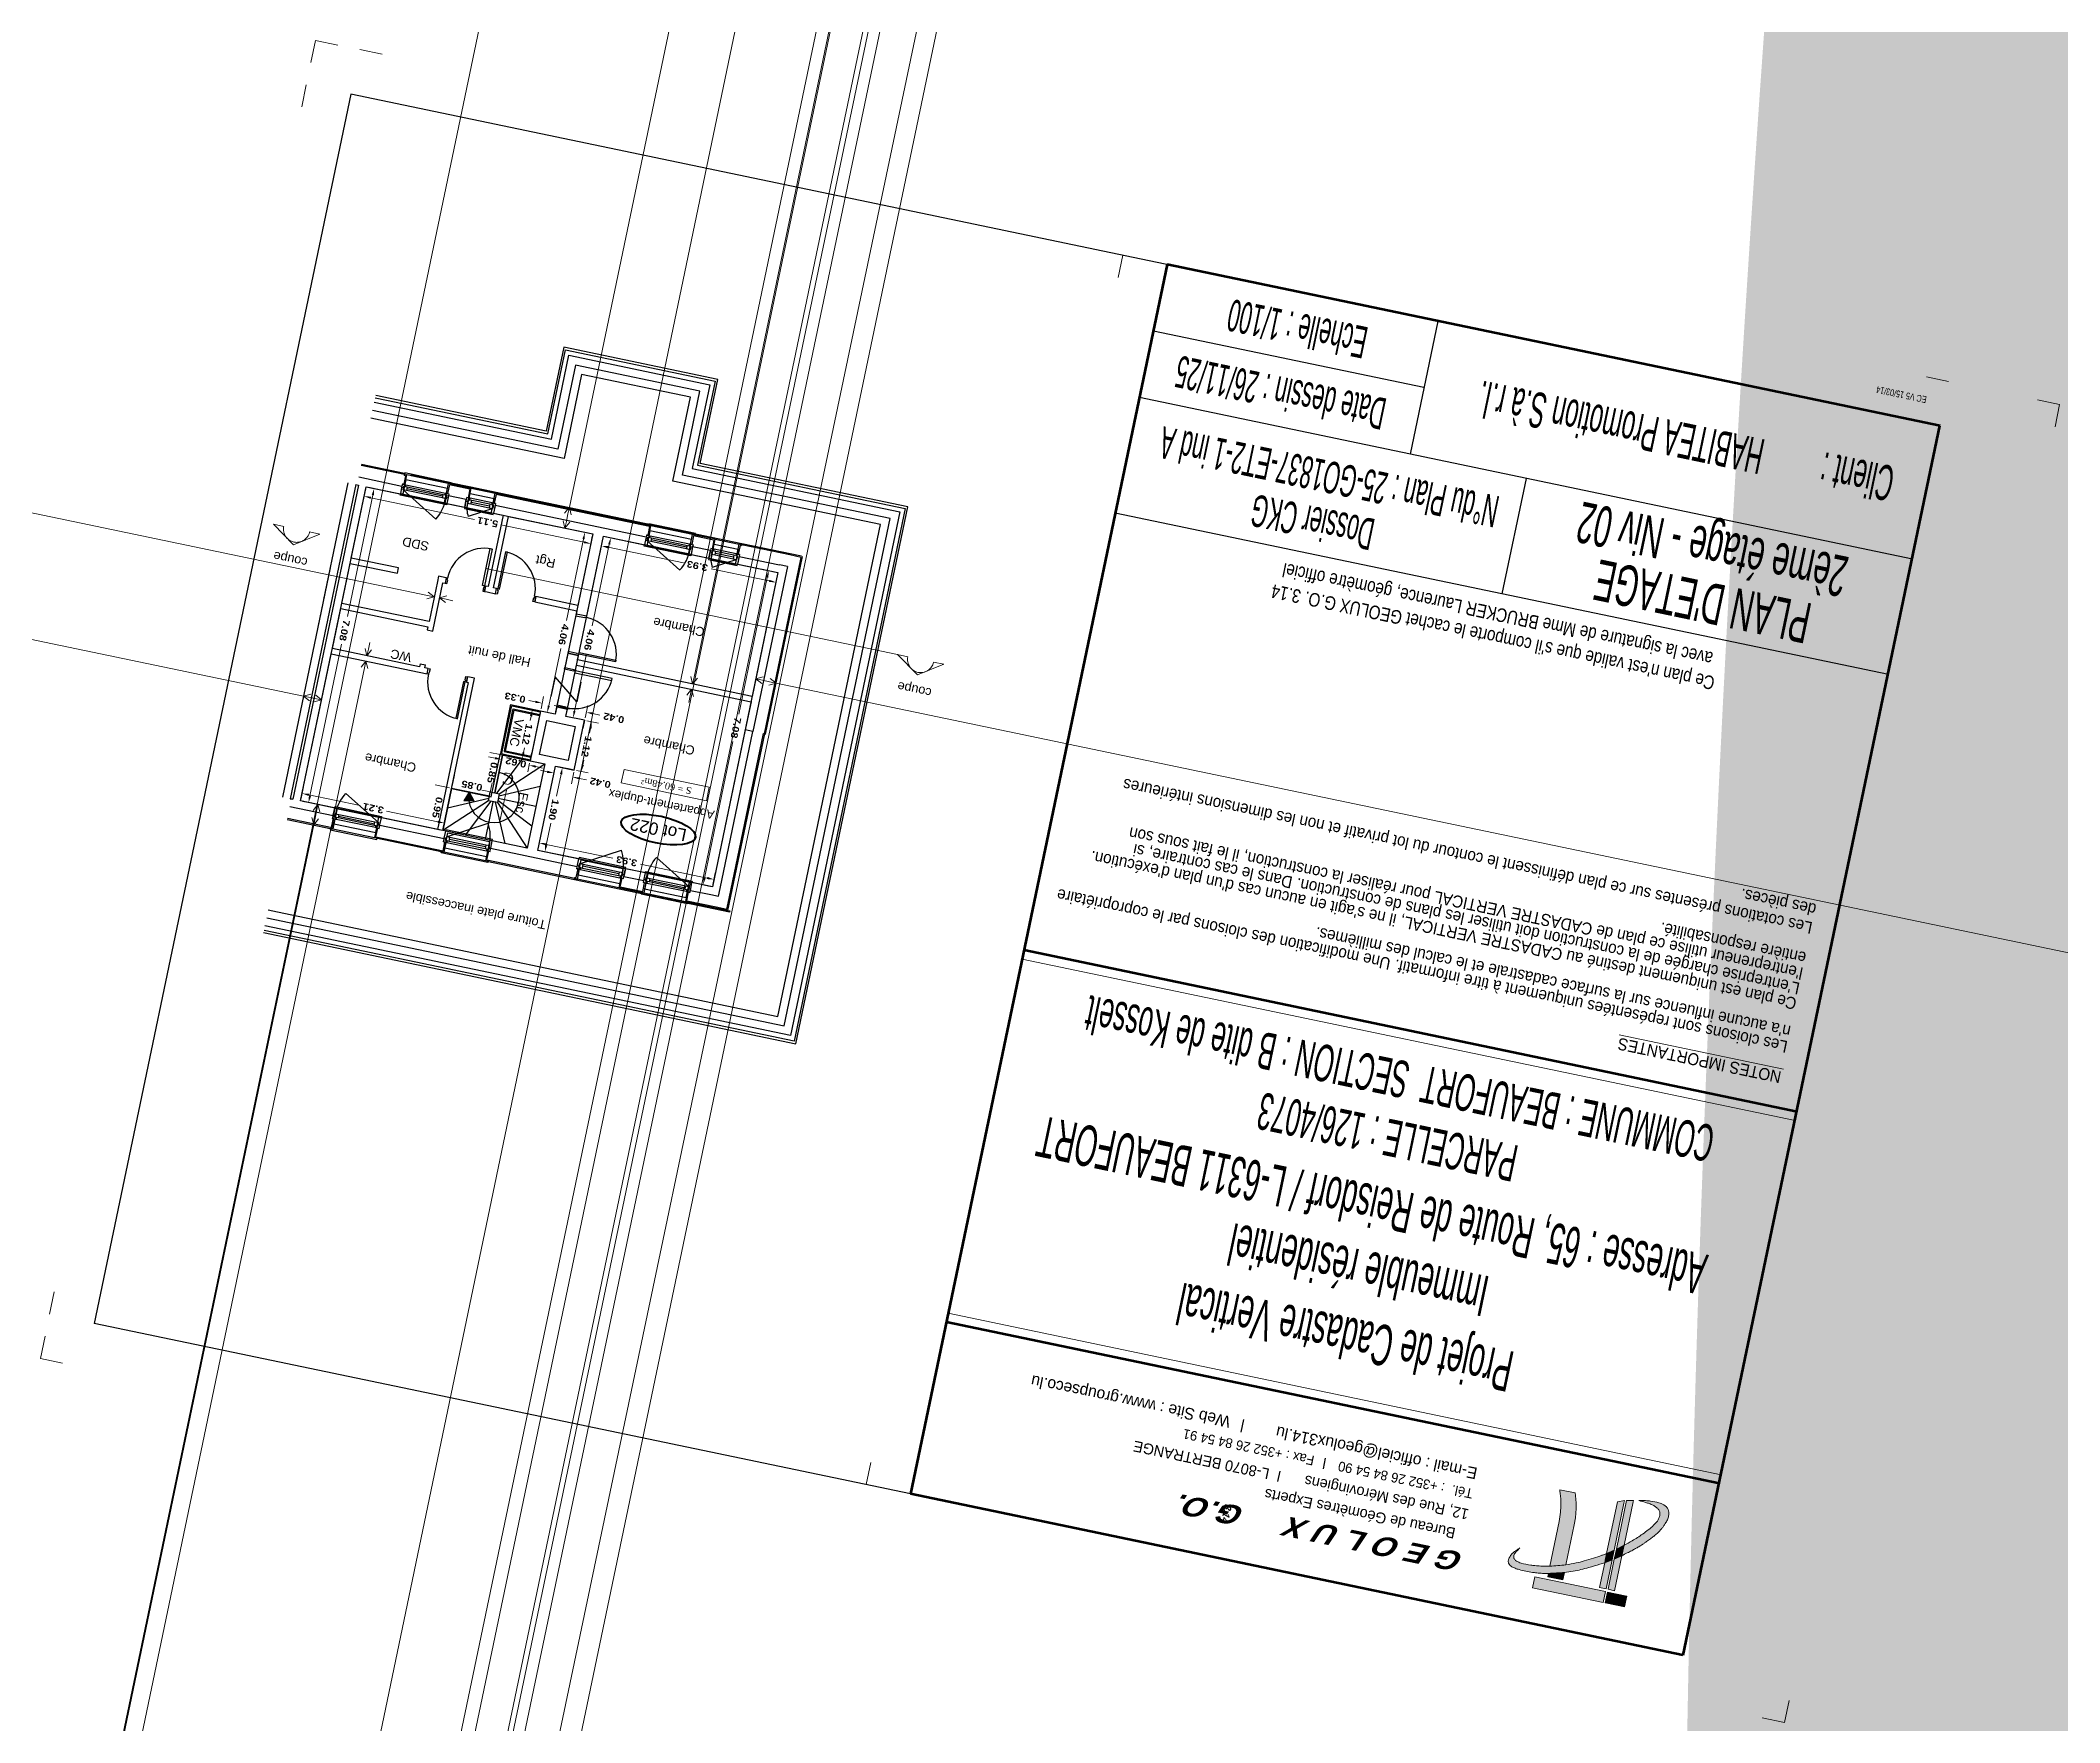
# Model space of a CAD drawing. Header units: metres. Extents: x 33868 to 138362, y -157419 to 151698.
# Drawn here: x 87959.7 to 88004.24, y 101649.17 to 101686.28 of the extents above; entities that cross this region are included whole.
import ezdxf
from ezdxf.enums import TextEntityAlignment as Align

# ---------------------------------------------------------------- set-up
doc = ezdxf.new("R2010")
doc.units = ezdxf.units.M
doc.header["$MEASUREMENT"] = 0
for name, pattern in [('( Dashed )', [0.75, 0.5, -0.25]), ('DGN Style 4', [16.502175, 8.245934, -4.122967, 0.010307, -4.122967]), ('DGN Style 7', [20.614835, 9.276676, -4.122967, 3.092225, -4.122967])]:
    doc.linetypes.add(name, pattern=pattern)
doc.layers.add('COTATION', color=7, linetype='Continuous', lineweight=0)
doc.layers.add('COTATIONS MUR', color=7, linetype='Continuous', lineweight=0)
doc.layers.add('not_to_draw', color=8, linetype='Continuous')
doc.layers.add('to_draw', color=3, linetype='Continuous')
doc.styles.get("Standard").update_dxf_attribs({"font": 'romantic.ttf', "height": 0.17})
doc.styles.add('Standard_0', font='romantic.ttf')
doc.styles.add('Style-Arial', font='arial.ttf')
doc.styles.add('Style-Arial IF', font='arial.ttf')
doc.styles.add('Style-Century Gothic', font='GOTHIC.TTF')
doc.styles.add('Style-Century Gothic IF', font='GOTHIC.TTF')
doc.styles.add('Style-Georgia IF', font='georgia.ttf')
doc.styles.add('Style-Impact IF', font='')
doc.styles.add('Style-INTL_ENGINEERING', font='INTL_ENGINEERING.shx')
doc.styles.get('Style-Impact IF').set_extended_font_data('Impact', italic=True)
doc.dimstyles.new('COTE CV-2 petit', dxfattribs={"dimtxt": 0.15, "dimasz": 0.15, "dimexe": 0.15, "dimexo": 0.052083, "dimgap": 0.075, "dimtad": 1, "dimdsep": 46, "dimtxsty": 'Standard_0', "dimcen": 9e-05, "dimclrd": 7, "dimclre": 7, "dimazin": 3, "dimtfac": 1, "dimtdec": 0, "dimtmove": 0, "dimatfit": 1, "dimlwd": 0, "dimlwe": 0})
doc.dimstyles.new('COTES CV 1 500', dxfattribs={"dimtxt": 1.2, "dimasz": 0.00012, "dimexe": 0.1, "dimexo": 0.05, "dimgap": 0.16, "dimtad": 1, "dimzin": 1, "dimdsep": 46, "dimtxsty": 'Standard_0', "dimblk": 'TerminatorOpen_0.1', "dimcen": 0, "dimse1": 1, "dimse2": 1, "dimclrd": 7, "dimclre": 7, "dimazin": 3, "dimtfac": 1, "dimtdec": 0, "dimtmove": 0, "dimatfit": 1, "dimldrblk": 'TerminatorOpen_0.1', "dimtzin": 1, "dimlwd": -1})
doc.dimstyles.new('COTES CV 1 500 gris', dxfattribs={"dimtxt": 1.2, "dimasz": 0.00012, "dimexe": 0.1, "dimexo": 0.05, "dimgap": 0.16, "dimtad": 1, "dimzin": 1, "dimdsep": 46, "dimtxsty": 'Standard_0', "dimblk": 'TerminatorOpen_0.1', "dimcen": 0, "dimse1": 1, "dimse2": 1, "dimclrd": 9, "dimclre": 9, "dimazin": 3, "dimtfac": 1, "dimtdec": 0, "dimtmove": 0, "dimatfit": 1, "dimldrblk": 'TerminatorOpen_0.1', "dimtzin": 1, "dimlwd": -1})
doc.dimstyles.new('EP MUR', dxfattribs={"dimtxt": 0.15, "dimasz": 0.15, "dimexe": 1.5e-05, "dimexo": 1.5e-05, "dimgap": 0.015, "dimtad": 1, "dimjust": 4, "dimzin": 9, "dimdsep": 46, "dimtxsty": 'Standard_0', "dimblk": 'TerminatorOpen', "dimcen": 0, "dimse1": 1, "dimse2": 1, "dimclrd": 254, "dimclre": 7, "dimclrt": 7, "dimazin": 3, "dimtfac": 1, "dimtdec": 0, "dimtmove": 0, "dimatfit": 1, "dimldrblk": 'TerminatorOpen', "dimtzin": 9, "dimlwd": -1})

msp = doc.modelspace()

# ---------------------------------------------------------------- texts
at = {"layer": 'not_to_draw', "color": 7, "linetype": 'Continuous', "lineweight": 13}
for s, height, rotation, style, width, p in [('Echelle : 1/100', 0.702, 168.2063, 'Style-Century Gothic', 0.5, (87987.427, 101679.914)), ('Date dessin : 26/11/25', 0.702, 168.2063, 'Style-Century Gothic', 0.5, (87987.055, 101678.505)), ('HABITEA Promotion S.à r.l.', 0.78, 168.1913, 'Style-Century Gothic', 0.5, (87994.558, 101677.739)), ('Client :', 0.78, 168.1913, 'Style-Century Gothic', 0.5, (87999.768, 101676.65)), ('Dossier CKG', 0.702, 168.2063, 'Style-Century Gothic', 0.5, (87987.758, 101675.647)), ('2ème étage - Niv 02', 0.9, 168.1913, 'Style-Arial', 0.533333, (87996.575, 101675.049)), ("PLAN D'ETAGE", 0.9, 168.1913, 'Style-Arial', 0.533333, (87996.36, 101673.899)), ('COMMUNE : BEAUFORT  SECTION : B dite de Kosselt', 0.81225, 168.1913, 'Style-Arial', 0.5, (87989.68, 101663.371)), ('PARCELLE : 126/4073', 0.81225, 168.1913, 'Style-Arial', 0.5, (87989.411, 101662.086)), ('Adresse : 65, Route de Reisdorf / L-6311 BEAUFORT', 0.9, 168.1913, 'Style-Arial', 0.5, (87989.065, 101660.58)), ('Immeuble résidentiel', 0.9, 168.1913, 'Style-Arial', 0.5, (87988.768, 101659.157)), ('Projet de Cadastre Vertical', 0.9, 168.1913, 'Style-Arial', 0.5, (87988.476, 101657.669))]:
    msp.add_text(s, height=height, rotation=rotation, dxfattribs=dict(at, style=style, width=width)).set_placement(p, align=Align.MIDDLE_CENTER)
at = {"layer": 'not_to_draw', "color": 7, "linetype": 'Continuous', "lineweight": 0}
for s, height, style, width, p in [('EC V5 15/03/14', 0.15, 'Style-INTL_ENGINEERING', 0.666665, (88000.75, 101678.463)), ("Ce plan n'est valide que s'il comporte le cachet GEOLUX G.O. 3.14", 0.3, 'Style-Century Gothic', 0.833335, (87991.739, 101673.113))]:
    msp.add_text(s, height=height, rotation=168.1913, dxfattribs=dict(at, style=style, width=width)).set_placement(p, align=Align.MIDDLE_CENTER)
at = {"layer": 'not_to_draw', "color": 250, "linetype": 'Continuous', "lineweight": 13, "style": 'Style-Century Gothic', "width": 0.5}
msp.add_text('N°du Plan : 25-GO1837-ET2-1 ind A', height=0.702, rotation=168.2063, dxfattribs=at).set_placement((87988.125, 101676.646), align=Align.MIDDLE_CENTER)
at = {"layer": 'not_to_draw', "color": 250, "linetype": 'Continuous', "lineweight": 0, "style": 'Style-Century Gothic', "width": 0.833335}
msp.add_text('avec la signature de Mme BRUCKER Laurence, géomètre officiel', height=0.3, rotation=168.1913, dxfattribs=at).set_placement((87991.843, 101673.615), align=Align.MIDDLE_CENTER)
at = {"layer": 'not_to_draw', "color": 7, "linetype": 'Continuous', "lineweight": 13}
msp.add_text('C', height=0.25, rotation=168.2063, dxfattribs=at).set_placement((87970.016, 101669.986), align=Align.MIDDLE_CENTER)
at = {"layer": 'not_to_draw', "color": 7, "linetype": '( Dashed )', "lineweight": 13}
for s, height, style, p in [('S = 60.48m²', 0.1512, 'Style-Georgia IF', (87973.509, 101669.834)), ('Appartement-duplex', 0.189, 'Style-Arial IF', (87973.398, 101669.43)), ('Lot 022', 0.27, 'Style-Arial', (87973.328, 101668.868))]:
    msp.add_text(s, height=height, rotation=168.2063, dxfattribs=dict(at, style=style)).set_placement(p, align=Align.MIDDLE_CENTER)
at = {"layer": 'not_to_draw', "color": 7, "linetype": 'Continuous', "lineweight": 0, "style": 'Style-Century Gothic IF'}
for s, p in [('Fax : +352 26 84 54 91', (87987.815, 101655.048)), ('Tél.  : +352 26 84 54 90', (87991.315, 101654.318))]:
    msp.add_text(s, height=0.21382, rotation=168.2167, dxfattribs=at).set_placement(p)
at = {"layer": 'not_to_draw', "color": 7, "linetype": 'Continuous', "lineweight": 13, "style": 'Style-Century Gothic'}
for s, p in [('L-8070 BERTRANGE', (87986.826, 101654.767)), ('12, Rue des Mérovingiens', (87991.223, 101653.873))]:
    msp.add_text(s, height=0.23758, rotation=168.2188, dxfattribs=at).set_placement(p)
at = {"layer": 'not_to_draw', "color": 30, "linetype": 'Continuous', "lineweight": 13, "true_color": 0xec7703, "style": 'Style-Century Gothic'}
msp.add_text('Bureau de Géomètres Experts', height=0.23758, rotation=168.2188, dxfattribs=at).set_placement((87988.805, 101653.78), align=Align.MIDDLE_CENTER)
at = {"layer": 'not_to_draw', "color": 7, "linetype": 'Continuous', "lineweight": 40, "style": 'Style-Impact IF'}
for s, height, rotation, width, p in [('G E O L U X     G.O. ', 0.43763, 168.2146, 1.501108, (87991.135, 101652.902)), ('3.14', 0.1596, 258.2167, 1.201752, (87985.829, 101654.009))]:
    msp.add_text(s, height=height, rotation=rotation, dxfattribs=dict(at, width=width)).set_placement(p)
at = {"layer": 'not_to_draw', "char_height": 0.2, "attachment_point": 5}
for s, insert, rotation, line_spacing_factor in [('\\fArial|b0|i0|c00|p39;\\A1;SDD{\\H0.7x;\\S^  ;}{\\H0.7x;\\S^  ;}', (87967.929, 101675.213), 168.2063, 0.98), ('\\fArial|b0|i0|c00|p39;\\A1;Rgt{\\H0.7x;\\S^  ;}{\\H0.7x;\\S^  ;}', (87970.795, 101674.821), 168.2063, 0.98), ('\\fArial|b0|i0|c00|p39;\\A1;Chambre{\\H0.7x;\\S^  ;}{\\H0.7x;\\S^  ;}', (87973.737, 101673.38), 168.2063, 0.98), ('\\fArial|b0|i0|c00|p39;\\A1;WC{\\H0.7x;\\S^  ;}{\\H0.7x;\\S^  ;}', (87967.605, 101672.749), 168.2063, 0.98), ('\\fArial|b0|i0|c00|p39;\\A1;Hall de nuit{\\H0.7x;\\S^  ;}{\\H0.7x;\\S^  ;}', (87969.776, 101672.734), 168.2063, 0.98), ('\\fArial|b0|i0|c00|p39;\\A1;VMC', (87970.204, 101671.008), 258.2063, 0.6), ('\\fArial|b0|i0|c00|p39;\\A1;Chambre{\\H0.7x;\\S^  ;}{\\H0.7x;\\S^  ;}', (87973.52, 101670.767), 168.2063, 0.98), ('\\fArial|b0|i0|c00|p39;\\A1;Chambre{\\H0.7x;\\S^  ;}{\\H0.7x;\\S^  ;}', (87967.375, 101670.388), 168.2063, 0.98), ('\\fArial|b0|i0|c00|p39;\\A1;Esc.', (87970.312, 101669.422), 258.2063, 0.6), ('\\fArial|b0|i0|c00|p39;\\A1;Toiture plate inaccessible', (87969.312, 101667.114), 168.2063, 0.6)]:
    msp.add_mtext(s, dxfattribs=dict(at, insert=insert, rotation=rotation, line_spacing_factor=line_spacing_factor))
at = {"layer": 'not_to_draw', "color": 7, "char_height": 0.2, "attachment_point": 5, "rotation": 168.2063}
for insert in [(87965.219, 101674.859), (87978.984, 101671.985)]:
    msp.add_mtext('\\fArial|b0|i0|c00|p39;coupe', dxfattribs=dict(at, insert=insert))
at = {"layer": 'not_to_draw', "color": 7, "linetype": 'Continuous', "lineweight": 0, "attachment_point": 7}
for s, insert, char_height, rotation, line_spacing_factor, style in [('\\H1x;\\W0.909091;\\C7;Les cotations présentes sur ce plan définissent le contour du lot privatif et non les dimensions intérieures\\P\\P\\P', (87998.961, 101667.569), 0.264, 168.1964, 0.776524, 'Style-Arial'), ("\\H1x;\\W0.909091;\\C7;Ce plan est uniquement destiné au CADASTRE VERTICAL, il ne s'agit en aucun cas d'un plan d'exécution.\\PL'entreprise chargée de la construction doit utiliser les plans de construction. Dans le cas contraire, si \\Pl'entrepreneur utilise ce plan de CADASTRE VERTICAL pour réaliser la construction, il le fait sous son\\Pentière responsabilité.\\P\\P", (87998.752, 101666.567), 0.264, 168.1964, 0.776524, 'Style-Arial'), ("\\H1x;\\W0.909091;NOTES IMPORTANTES\\P\\PLes cloisons sont repésentées uniquement à titre informatif. Une modification des cloisons par le copropriétaire \\Pn'a aucune influence sur la surface cadastrale et le calcul des millièmes.\\P", (87998.328, 101664.537), 0.264, 168.1964, 0.776524, 'Style-Arial'), ('\\H1x;\\W0.909091;\\C7;des pièces.\\P\\P\\P', (87999.045, 101667.971), 0.264, 168.1964, 0.776524, 'Style-Arial'), ('Web Site : www.groupseco.lu', (87985.983, 101655.997), 0.25658, 168.2167, 0.6, 'Style-Century Gothic IF'), ('E-mail : officiel@geolux314.lu', (87991.429, 101654.861), 0.25658, 168.2167, 0.6, 'Style-Century Gothic IF')]:
    msp.add_mtext(s, dxfattribs=dict(at, insert=insert, char_height=char_height, rotation=rotation, line_spacing_factor=line_spacing_factor, style=style))

# ---------------------------------------------------------------- blocks, each defined once
blk = doc.blocks.new('*D233')
at = {"layer": 'COTATION', "color": 7, "linetype": 'Continuous', "lineweight": 0, "transparency": 16777216}
for p, q in [((87970.682426, 101668.460027), (87970.736749, 101668.720198)), ((87970.852925, 101668.542707), (87972.326222, 101668.235088)), ((87974.40959, 101667.800089), (87972.936292, 101668.107707)), ((87974.532759, 101667.656092), (87974.587082, 101667.916264))]:
    blk.add_line(p, q, dxfattribs=at)
at = {"layer": 'COTATION', "color": 7, "linetype": 'Continuous', "lineweight": 13, "transparency": 16777216}
for points in [[(87970.847815, 101668.518234), (87970.858034, 101668.567179), (87970.706091, 101668.573365)], [(87974.40448, 101667.775616), (87974.4147, 101667.824561), (87974.556424, 101667.76943)]]:
    blk.add_solid(points, dxfattribs=at)
at = {"layer": 'Defpoints', "color": 0, "linetype": 'Continuous', "lineweight": 13, "transparency": 16777216}
for p in [(87970.706091, 101668.573365), (87970.671781, 101668.409043), (87974.522114, 101667.605108)]:
    blk.add_point(p, dxfattribs=at)
at = {"layer": 'COTATION', "color": 0, "linetype": 'Continuous', "lineweight": 0, "transparency": 16777216, "insert": (87972.631257, 101668.171398), "char_height": 0.15, "attachment_point": 5, "rotation": 168.206325, "style": 'Standard_0'}
blk.add_mtext('\\A1;\\fArial Black|b0|i0|c00|p39;3.93', dxfattribs=at)
blk = doc.blocks.new('*D234')
at = {"layer": 'COTATION', "color": 7, "linetype": 'Continuous', "lineweight": 0, "transparency": 16777216}
for p, q in [((87975.733025, 101674.431712), (87975.103631, 101671.417314)), ((87975.918198, 101674.546284), (87975.61685, 101674.609204)), ((87974.347274, 101667.794849), (87974.976668, 101670.809247)), ((87974.47113, 101667.615754), (87974.169782, 101667.678674))]:
    blk.add_line(p, q, dxfattribs=at)
at = {"layer": 'COTATION', "color": 7, "linetype": 'Continuous', "lineweight": 13, "transparency": 16777216}
for points in [[(87975.757497, 101674.426603), (87975.708553, 101674.436822), (87975.763684, 101674.578546)], [(87974.371746, 101667.789739), (87974.322802, 101667.799959), (87974.316616, 101667.648016)]]:
    blk.add_solid(points, dxfattribs=at)
at = {"layer": 'Defpoints', "color": 0, "linetype": 'Continuous', "lineweight": 13, "transparency": 16777216}
for p in [(87975.969182, 101674.535639), (87974.316616, 101667.648016), (87974.522114, 101667.605108)]:
    blk.add_point(p, dxfattribs=at)
at = {"layer": 'COTATION', "color": 0, "linetype": 'Continuous', "lineweight": 0, "transparency": 16777216, "insert": (87975.04015, 101671.113281), "char_height": 0.15, "attachment_point": 5, "rotation": 258.206325, "style": 'Standard_0'}
blk.add_mtext('\\A1;\\fArial Black|b0|i0|c00|p39;7.08', dxfattribs=at)
blk = doc.blocks.new('*D235')
at = {"layer": 'COTATION', "color": 7, "linetype": 'Continuous', "lineweight": 0, "transparency": 16777216}
for p, q in [((87971.184254, 101670.08978), (87971.083429, 101669.606896)), ((87971.111103, 101670.258289), (87971.361746, 101670.205955)), ((87970.857232, 101668.523556), (87970.958057, 101669.006441)), ((87970.722765, 101668.398398), (87970.973407, 101668.346065))]:
    blk.add_line(p, q, dxfattribs=at)
at = {"layer": 'COTATION', "color": 7, "linetype": 'Continuous', "lineweight": 13, "transparency": 16777216}
for points in [[(87971.208726, 101670.08467), (87971.159782, 101670.09489), (87971.214912, 101670.236614)], [(87970.881705, 101668.518447), (87970.83276, 101668.528666), (87970.826574, 101668.376723)]]:
    blk.add_solid(points, dxfattribs=at)
at = {"layer": 'Defpoints', "color": 0, "linetype": 'Continuous', "lineweight": 13, "transparency": 16777216}
for p in [(87971.060119, 101670.268934), (87971.214912, 101670.236614), (87970.671781, 101668.409043)]:
    blk.add_point(p, dxfattribs=at)
at = {"layer": 'COTATION', "color": 0, "linetype": 'Continuous', "lineweight": 0, "transparency": 16777216, "insert": (87971.020743, 101669.306668), "char_height": 0.15, "attachment_point": 5, "rotation": 258.206325, "style": 'Standard_0'}
blk.add_mtext('\\A1;\\fArial Black|b0|i0|c00|p39;1.90', dxfattribs=at)
blk = doc.blocks.new('*D236')
at = {"layer": 'COTATION', "color": 7, "linetype": 'Continuous', "lineweight": 0, "transparency": 16777216}
for p, q in [((87970.880949, 101670.14472), (87970.734116, 101670.175378)), ((87971.049474, 101670.21795), (87970.997124, 101669.967228)), ((87971.46398, 101670.131403), (87971.41163, 101669.880681)), ((87971.589122, 101669.996856), (87971.744547, 101669.964404))]:
    blk.add_line(p, q, dxfattribs=at)
at = {"layer": 'COTATION', "color": 7, "linetype": 'Continuous', "lineweight": 13, "transparency": 16777216}
for points in [[(87970.875839, 101670.120248), (87970.886059, 101670.169192), (87971.027783, 101670.114062)], [(87971.584012, 101669.972384), (87971.594232, 101670.021328), (87971.442289, 101670.027514)]]:
    blk.add_solid(points, dxfattribs=at)
at = {"layer": 'Defpoints', "color": 0, "linetype": 'Continuous', "lineweight": 13, "transparency": 16777216}
for p in [(87971.060119, 101670.268934), (87971.442289, 101670.027514), (87971.474625, 101670.182386)]:
    blk.add_point(p, dxfattribs=at)
at = {"layer": 'COTATION', "color": 0, "linetype": 'Continuous', "lineweight": 0, "transparency": 16777216, "insert": (87972.04863, 101669.900912), "char_height": 0.15, "attachment_point": 5, "rotation": 168.206325, "style": 'Standard_0'}
blk.add_mtext('\\A1;\\fArial Black|b0|i0|c00|p39;0.42', dxfattribs=at)
blk = doc.blocks.new('*D237')
at = {"layer": 'COTATION', "color": 7, "linetype": 'Continuous', "lineweight": 0, "transparency": 16777216}
for p, q in [((87971.7547, 101671.268937), (87972.008212, 101671.216005)), ((87971.83072, 101671.09983), (87971.809457, 101670.997992)), ((87971.662946, 101670.296301), (87971.684209, 101670.398138)), ((87971.525609, 101670.171741), (87971.779121, 101670.118809))]:
    blk.add_line(p, q, dxfattribs=at)
at = {"layer": 'COTATION', "color": 7, "linetype": 'Continuous', "lineweight": 13, "transparency": 16777216}
for points in [[(87971.855192, 101671.09472), (87971.806248, 101671.10494), (87971.861378, 101671.246663)], [(87971.687418, 101670.291191), (87971.638474, 101670.30141), (87971.632288, 101670.149467)]]:
    blk.add_solid(points, dxfattribs=at)
at = {"layer": 'Defpoints', "color": 0, "linetype": 'Continuous', "lineweight": 13, "transparency": 16777216}
for p in [(87971.703716, 101671.279583), (87971.861378, 101671.246663), (87971.474625, 101670.182386)]:
    blk.add_point(p, dxfattribs=at)
at = {"layer": 'COTATION', "color": 0, "linetype": 'Continuous', "lineweight": 0, "transparency": 16777216, "insert": (87971.746833, 101670.698065), "char_height": 0.15, "attachment_point": 5, "rotation": 258.206325, "style": 'Standard_0'}
blk.add_mtext('\\A1;\\fArial Black|b0|i0|c00|p39;1.12', dxfattribs=at)
blk = doc.blocks.new('*D238')
at = {"layer": 'COTATION', "color": 7, "linetype": 'Continuous', "lineweight": 0, "transparency": 16777216}
for p, q in [((87971.299855, 101671.417114), (87971.356921, 101671.690423)), ((87971.179429, 101671.574248), (87971.032596, 101671.604906)), ((87971.714361, 101671.330566), (87971.771427, 101671.603876)), ((87971.887602, 101671.426384), (87972.043027, 101671.393932))]:
    blk.add_line(p, q, dxfattribs=at)
at = {"layer": 'COTATION', "color": 7, "linetype": 'Continuous', "lineweight": 13, "transparency": 16777216}
for points in [[(87971.174319, 101671.549776), (87971.184539, 101671.59872), (87971.326263, 101671.54359)], [(87971.882492, 101671.401912), (87971.892712, 101671.450856), (87971.740769, 101671.457042)]]:
    blk.add_solid(points, dxfattribs=at)
at = {"layer": 'Defpoints', "color": 0, "linetype": 'Continuous', "lineweight": 13, "transparency": 16777216}
for p in [(87971.28921, 101671.36613), (87971.326263, 101671.54359), (87971.703716, 101671.279583)]:
    blk.add_point(p, dxfattribs=at)
at = {"layer": 'COTATION', "color": 0, "linetype": 'Continuous', "lineweight": 0, "transparency": 16777216, "insert": (87972.34711, 101671.33044), "char_height": 0.15, "attachment_point": 5, "rotation": 168.206325, "style": 'Standard_0'}
blk.add_mtext('\\A1;\\fArial Black|b0|i0|c00|p39;0.42', dxfattribs=at)
blk = doc.blocks.new('*D239')
at = {"layer": 'COTATION', "color": 7, "linetype": 'Continuous', "lineweight": 0, "transparency": 16777216}
for p, q in [((87972.169833, 101675.328928), (87972.425339, 101675.275579)), ((87972.247848, 101675.159404), (87971.872087, 101673.359753)), ((87971.479524, 101671.479628), (87971.74385, 101672.745577)), ((87971.340193, 101671.355485), (87971.5957, 101671.302136))]:
    blk.add_line(p, q, dxfattribs=at)
at = {"layer": 'COTATION', "color": 7, "linetype": 'Continuous', "lineweight": 13, "transparency": 16777216}
for points in [[(87972.27232, 101675.154294), (87972.223375, 101675.164514), (87972.278506, 101675.306237)], [(87971.503997, 101671.474518), (87971.455052, 101671.484737), (87971.448866, 101671.332794)]]:
    blk.add_solid(points, dxfattribs=at)
at = {"layer": 'Defpoints', "color": 0, "linetype": 'Continuous', "lineweight": 13, "transparency": 16777216}
for p in [(87972.118849, 101675.339573), (87972.278506, 101675.306237), (87971.28921, 101671.36613)]:
    blk.add_point(p, dxfattribs=at)
at = {"layer": 'COTATION', "color": 0, "linetype": 'Continuous', "lineweight": 0, "transparency": 16777216, "insert": (87971.807969, 101673.052665), "char_height": 0.15, "attachment_point": 5, "rotation": 258.206325, "style": 'Standard_0'}
blk.add_mtext('\\A1;\\fArial Black|b0|i0|c00|p39;4.06', dxfattribs=at)
blk = doc.blocks.new('*D240')
at = {"layer": 'COTATION', "color": 7, "linetype": 'Continuous', "lineweight": 0, "transparency": 16777216}
for p, q in [((87972.108204, 101675.288589), (87972.043742, 101674.979859)), ((87972.221234, 101675.096034), (87973.884455, 101674.74876)), ((87975.7779, 101674.353416), (87974.494525, 101674.621379)), ((87975.958537, 101674.484655), (87975.894075, 101674.175924))]:
    blk.add_line(p, q, dxfattribs=at)
at = {"layer": 'COTATION', "color": 7, "linetype": 'Continuous', "lineweight": 13, "transparency": 16777216}
for points in [[(87972.216124, 101675.071562), (87972.226344, 101675.120506), (87972.074401, 101675.126692)], [(87975.77279, 101674.328944), (87975.783009, 101674.377888), (87975.924733, 101674.322758)]]:
    blk.add_solid(points, dxfattribs=at)
at = {"layer": 'Defpoints', "color": 0, "linetype": 'Continuous', "lineweight": 13, "transparency": 16777216}
for p in [(87972.118849, 101675.339573), (87975.924733, 101674.322758), (87975.969182, 101674.535639)]:
    blk.add_point(p, dxfattribs=at)
at = {"layer": 'COTATION', "color": 0, "linetype": 'Continuous', "lineweight": 0, "transparency": 16777216, "insert": (87974.18949, 101674.68507), "char_height": 0.15, "attachment_point": 5, "rotation": 168.206325, "style": 'Standard_0'}
blk.add_mtext('\\A1;\\fArial Black|b0|i0|c00|p39;3.93', dxfattribs=at)
blk = doc.blocks.new('*D241')
at = {"layer": 'COTATION', "color": 7, "linetype": 'Continuous', "lineweight": 0, "transparency": 16777216}
for p, q in [((87971.680133, 101675.277941), (87971.304373, 101673.47829)), ((87971.832932, 101675.399272), (87971.563958, 101675.455432)), ((87970.91181, 101671.598164), (87971.176135, 101672.864113)), ((87971.003292, 101671.425828), (87970.734318, 101671.481989))]:
    blk.add_line(p, q, dxfattribs=at)
at = {"layer": 'COTATION', "color": 7, "linetype": 'Continuous', "lineweight": 13, "transparency": 16777216}
for points in [[(87971.704605, 101675.272831), (87971.655661, 101675.28305), (87971.710791, 101675.424774)], [(87970.936282, 101671.593055), (87970.887338, 101671.603274), (87970.881152, 101671.451331)]]:
    blk.add_solid(points, dxfattribs=at)
at = {"layer": 'Defpoints', "color": 0, "linetype": 'Continuous', "lineweight": 13, "transparency": 16777216}
for p in [(87971.883916, 101675.388626), (87970.881152, 101671.451331), (87971.054276, 101671.415183)]:
    blk.add_point(p, dxfattribs=at)
at = {"layer": 'COTATION', "color": 0, "linetype": 'Continuous', "lineweight": 0, "transparency": 16777216, "insert": (87971.240254, 101673.171201), "char_height": 0.15, "attachment_point": 5, "rotation": 258.206325, "style": 'Standard_0'}
blk.add_mtext('\\A1;\\fArial Black|b0|i0|c00|p39;4.06', dxfattribs=at)
blk = doc.blocks.new('*D242')
at = {"layer": 'COTATION', "color": 7, "linetype": 'Continuous', "lineweight": 0, "transparency": 16777216}
for p, q in [((87970.620976, 101671.685765), (87970.474028, 101671.716447)), ((87970.742419, 101671.533504), (87970.798468, 101671.80194)), ((87971.064921, 101671.466167), (87971.12097, 101671.734603)), ((87971.237145, 101671.557111), (87971.383978, 101671.526453))]:
    blk.add_line(p, q, dxfattribs=at)
at = {"layer": 'COTATION', "color": 7, "linetype": 'Continuous', "lineweight": 13, "transparency": 16777216}
for points in [[(87970.615866, 101671.661293), (87970.626086, 101671.710237), (87970.76781, 101671.655107)], [(87971.232035, 101671.532639), (87971.242255, 101671.581583), (87971.090311, 101671.587769)]]:
    blk.add_solid(points, dxfattribs=at)
at = {"layer": 'Defpoints', "color": 0, "linetype": 'Continuous', "lineweight": 13, "transparency": 16777216}
for p in [(87970.76781, 101671.655107), (87970.731774, 101671.48252), (87971.054276, 101671.415183)]:
    blk.add_point(p, dxfattribs=at)
at = {"layer": 'COTATION', "color": 0, "linetype": 'Continuous', "lineweight": 0, "transparency": 16777216, "insert": (87970.169594, 101671.780012), "char_height": 0.15, "attachment_point": 5, "rotation": 168.206325, "style": 'Standard_0'}
blk.add_mtext('\\A1;\\fArial Black|b0|i0|c00|p39;0.33', dxfattribs=at)
blk = doc.blocks.new('*D243')
at = {"layer": 'COTATION', "color": 7, "linetype": 'Continuous', "lineweight": 0, "transparency": 16777216}
for p, q in [((87970.68079, 101671.493165), (87970.40651, 101671.550434)), ((87970.522685, 101671.372942), (87970.501422, 101671.271105)), ((87970.451168, 101670.39608), (87970.17742, 101670.453238)), ((87970.354911, 101670.569413), (87970.376175, 101670.671251))]:
    blk.add_line(p, q, dxfattribs=at)
at = {"layer": 'COTATION', "color": 7, "linetype": 'Continuous', "lineweight": 13, "transparency": 16777216}
for points in [[(87970.547157, 101671.367833), (87970.498213, 101671.378052), (87970.553343, 101671.519776)], [(87970.379384, 101670.564304), (87970.330439, 101670.574523), (87970.324253, 101670.42258)]]:
    blk.add_solid(points, dxfattribs=at)
at = {"layer": 'Defpoints', "color": 0, "linetype": 'Continuous', "lineweight": 13, "transparency": 16777216}
for p in [(87970.731774, 101671.48252), (87970.324253, 101670.42258), (87970.502152, 101670.385435)]:
    blk.add_point(p, dxfattribs=at)
at = {"layer": 'COTATION', "color": 0, "linetype": 'Continuous', "lineweight": 0, "transparency": 16777216, "insert": (87970.438798, 101670.971178), "char_height": 0.15, "attachment_point": 5, "rotation": 258.206325, "style": 'Standard_0'}
blk.add_mtext('\\A1;\\fArial Black|b0|i0|c00|p39;1.12', dxfattribs=at)
blk = doc.blocks.new('*D244')
at = {"layer": 'COTATION', "color": 7, "linetype": 'Continuous', "lineweight": 0, "transparency": 16777216}
for p, q in [((87969.727894, 101670.444571), (87969.58106, 101670.47523)), ((87969.884595, 101670.461172), (87969.844069, 101670.26708)), ((87970.491507, 101670.334451), (87970.450981, 101670.140359)), ((87970.628473, 101670.256534), (87970.775306, 101670.225876))]:
    blk.add_line(p, q, dxfattribs=at)
at = {"layer": 'COTATION', "color": 7, "linetype": 'Continuous', "lineweight": 13, "transparency": 16777216}
for points in [[(87969.722784, 101670.420099), (87969.733004, 101670.469044), (87969.874727, 101670.413913)], [(87970.623363, 101670.232062), (87970.633583, 101670.281006), (87970.481639, 101670.287192)]]:
    blk.add_solid(points, dxfattribs=at)
at = {"layer": 'Defpoints', "color": 0, "linetype": 'Continuous', "lineweight": 13, "transparency": 16777216}
for p in [(87969.89524, 101670.512156), (87970.481639, 101670.287192), (87970.502152, 101670.385435)]:
    blk.add_point(p, dxfattribs=at)
at = {"layer": 'COTATION', "color": 0, "linetype": 'Continuous', "lineweight": 0, "transparency": 16777216, "insert": (87970.187402, 101670.348628), "char_height": 0.15, "attachment_point": 5, "rotation": 168.206325, "style": 'Standard_0'}
blk.add_mtext('\\A1;\\fArial Black|b0|i0|c00|p39;0.62', dxfattribs=at)
blk = doc.blocks.new('*D245')
at = {"layer": 'COTATION', "color": 7, "linetype": 'Continuous', "lineweight": 0, "transparency": 16777216}
for p, q in [((87969.844256, 101670.522801), (87969.609279, 101670.571864)), ((87969.670712, 101669.691635), (87969.435735, 101669.740697))]:
    blk.add_line(p, q, dxfattribs=at)
at = {"layer": 'Defpoints', "color": 0, "linetype": 'Continuous', "lineweight": 13, "transparency": 16777216}
for p in [(87969.89524, 101670.512156), (87969.582568, 101669.710039), (87969.721696, 101669.68099)]:
    blk.add_point(p, dxfattribs=at)
at = {"layer": 'COTATION', "color": 0, "linetype": 'Continuous', "lineweight": 0, "transparency": 16777216, "insert": (87969.66934, 101670.125622), "char_height": 0.15, "attachment_point": 5, "rotation": 258.206325, "style": 'Standard_0'}
blk.add_mtext('\\A1;\\fArial Black|b0|i0|c00|p39;0.85', dxfattribs=at)
blk = doc.blocks.new('*D246')
at = {"layer": 'COTATION', "color": 7, "linetype": 'Continuous', "lineweight": 0, "transparency": 16777216}
for p, q in [((87965.448738, 101669.552801), (87965.503061, 101669.812972)), ((87965.619236, 101669.635481), (87966.750622, 101669.399252)), ((87968.464433, 101669.041414), (87967.333048, 101669.277643)), ((87968.587602, 101668.897418), (87968.641925, 101669.15759))]:
    blk.add_line(p, q, dxfattribs=at)
at = {"layer": 'COTATION', "color": 7, "linetype": 'Continuous', "lineweight": 13, "transparency": 16777216}
for points in [[(87965.614126, 101669.611008), (87965.624346, 101669.659953), (87965.472403, 101669.666139)], [(87968.459324, 101669.016942), (87968.469543, 101669.065887), (87968.611267, 101669.010756)]]:
    blk.add_solid(points, dxfattribs=at)
at = {"layer": 'Defpoints', "color": 0, "linetype": 'Continuous', "lineweight": 13, "transparency": 16777216}
for p in [(87965.438093, 101669.501817), (87965.472403, 101669.666139), (87968.576957, 101668.846434)]:
    blk.add_point(p, dxfattribs=at)
at = {"layer": 'COTATION', "color": 0, "linetype": 'Continuous', "lineweight": 0, "transparency": 16777216, "insert": (87967.041835, 101669.338447), "char_height": 0.15, "attachment_point": 5, "rotation": 168.206325, "style": 'Standard_0'}
blk.add_mtext('\\A1;\\fArial Black|b0|i0|c00|p39;3.21', dxfattribs=at)
blk = doc.blocks.new('*D247')
at = {"layer": 'COTATION', "color": 7, "linetype": 'Continuous', "lineweight": 0, "transparency": 16777216}
for p, q in [((87967.031752, 101676.248505), (87966.47149, 101673.565211)), ((87966.936145, 101676.421702), (87967.209243, 101676.36468)), ((87965.646, 101669.611642), (87966.344528, 101672.957144)), ((87965.489077, 101669.491172), (87965.762175, 101669.43415))]:
    blk.add_line(p, q, dxfattribs=at)
at = {"layer": 'COTATION', "color": 7, "linetype": 'Continuous', "lineweight": 13, "transparency": 16777216}
for points in [[(87967.056224, 101676.243395), (87967.007279, 101676.253614), (87967.06241, 101676.395338)], [(87965.670472, 101669.606532), (87965.621528, 101669.616751), (87965.615342, 101669.464808)]]:
    blk.add_solid(points, dxfattribs=at)
at = {"layer": 'Defpoints', "color": 0, "linetype": 'Continuous', "lineweight": 13, "transparency": 16777216}
for p in [(87966.885161, 101676.432347), (87967.06241, 101676.395338), (87965.438093, 101669.501817)]:
    blk.add_point(p, dxfattribs=at)
at = {"layer": 'COTATION', "color": 0, "linetype": 'Continuous', "lineweight": 0, "transparency": 16777216, "insert": (87966.408009, 101673.261177), "char_height": 0.15, "attachment_point": 5, "rotation": 258.206325, "style": 'Standard_0'}
blk.add_mtext('\\A1;\\fArial Black|b0|i0|c00|p39;7.08', dxfattribs=at)
blk = doc.blocks.new('*D248')
at = {"layer": 'COTATION', "color": 7, "linetype": 'Continuous', "lineweight": 0, "transparency": 16777216}
for p, q in [((87966.874516, 101676.381363), (87966.810054, 101676.072633)), ((87966.987546, 101676.188808), (87969.273886, 101675.711429)), ((87971.692633, 101675.206404), (87969.856813, 101675.589716)), ((87971.87327, 101675.337643), (87971.808809, 101675.028912))]:
    blk.add_line(p, q, dxfattribs=at)
at = {"layer": 'COTATION', "color": 7, "linetype": 'Continuous', "lineweight": 13, "transparency": 16777216}
for points in [[(87966.982436, 101676.164336), (87966.992655, 101676.21328), (87966.840712, 101676.219466)], [(87971.687524, 101675.181931), (87971.697743, 101675.230876), (87971.839467, 101675.175745)]]:
    blk.add_solid(points, dxfattribs=at)
at = {"layer": 'Defpoints', "color": 0, "linetype": 'Continuous', "lineweight": 13, "transparency": 16777216}
for p in [(87966.885161, 101676.432347), (87971.883916, 101675.388626), (87971.839467, 101675.175745)]:
    blk.add_point(p, dxfattribs=at)
at = {"layer": 'COTATION', "color": 0, "linetype": 'Continuous', "lineweight": 0, "transparency": 16777216, "insert": (87969.565349, 101675.650572), "char_height": 0.15, "attachment_point": 5, "rotation": 168.206325, "style": 'Standard_0'}
blk.add_mtext('\\A1;\\fArial Black|b0|i0|c00|p39;5.11', dxfattribs=at)
blk = doc.blocks.new('*D293')
at = {"layer": 'COTATION', "color": 7, "linetype": 'Continuous', "lineweight": 0, "transparency": 16777216}
for p, q in [((87968.781771, 101669.827364), (87968.832587, 101670.070738)), ((87969.612964, 101669.653814), (87969.663779, 101669.897189))]:
    blk.add_line(p, q, dxfattribs=at)
at = {"layer": 'Defpoints', "color": 0, "linetype": 'Continuous', "lineweight": 13, "transparency": 16777216}
for p in [(87968.801929, 101669.923905), (87968.771126, 101669.77638), (87969.602318, 101669.60283)]:
    blk.add_point(p, dxfattribs=at)
at = {"layer": 'COTATION', "color": 0, "linetype": 'Continuous', "lineweight": 0, "transparency": 16777216, "insert": (87969.217525, 101669.83713), "char_height": 0.15, "attachment_point": 5, "rotation": 168.206325, "style": 'Standard_0'}
blk.add_mtext('\\A1;\\fArial Black|b0|i0|c00|p39;0.85', dxfattribs=at)
blk = doc.blocks.new('*D294')
at = {"layer": 'COTATION', "color": 7, "linetype": 'Continuous', "lineweight": 0, "transparency": 16777216}
for p, q in [((87968.720523, 101669.786967), (87968.407704, 101669.852415)), ((87968.525978, 101668.8571), (87968.213159, 101668.922548))]:
    blk.add_line(p, q, dxfattribs=at)
at = {"layer": 'Defpoints', "color": 0, "linetype": 'Continuous', "lineweight": 13, "transparency": 16777216}
for p in [(87968.771502, 101669.776301), (87968.35998, 101668.89183), (87968.576957, 101668.846434)]:
    blk.add_point(p, dxfattribs=at)
at = {"layer": 'COTATION', "color": 0, "linetype": 'Continuous', "lineweight": 0, "transparency": 16777216, "insert": (87968.457252, 101669.356763), "char_height": 0.15, "attachment_point": 5, "rotation": 258.1831429, "style": 'Standard_0'}
blk.add_mtext('\\A1;\\fArial Black|b0|i0|c00|p39;0.95', dxfattribs=at)
blk = doc.blocks.new('TerminatorOpen')
at = {"color": 0, "linetype": 'ByBlock', "lineweight": -2}
for q in [(-1, 0.5), (-1, 0), (-1, -0.5)]:
    blk.add_line((0, 0), q, dxfattribs=at)
blk = doc.blocks.new('*D255')
at = {"layer": 'COTATIONS MUR', "color": 254, "linetype": 'Continuous', "transparency": 16777216}
for p, q in [((87913.751962, 101382.987063), (88684.327068, 105073.548966)), ((87913.641592, 101382.458462), (87913.610934, 101382.311629))]:
    blk.add_line(p, q, dxfattribs=at)
at = {"layer": 'Defpoints', "color": 0, "linetype": 'Continuous', "lineweight": 13, "transparency": 16777216}
for p in [(87913.631523, 101382.613799), (87913.680577, 101382.848733), (87913.721304, 101382.840229)]:
    blk.add_point(p, dxfattribs=at)
at = {"layer": 'COTATIONS MUR', "color": 254, "linetype": 'Continuous', "transparency": 16777216, "xscale": 0.15, "yscale": 0.15, "zscale": 0.15}
for p, rotation in [((87913.721304, 101382.840229), 258.206299), ((87913.67225, 101382.605296), 78.206299)]:
    blk.add_blockref('TerminatorOpen', p, dxfattribs=dict(at, rotation=rotation))
at = {"layer": 'COTATIONS MUR', "color": 7, "linetype": 'Continuous', "transparency": 16777216, "insert": (89050.613643, 103071.41885), "char_height": 0.15, "attachment_point": 5, "rotation": 258.206325, "style": 'Standard_0'}
blk.add_mtext('\\H1500;0.24', dxfattribs=at)
blk = doc.blocks.new('*D256')
at = {"layer": 'COTATIONS MUR', "color": 254, "linetype": 'Continuous', "transparency": 16777216}
for p, q in [((87913.893263, 101380.212206), (88670.862631, 105005.611324)), ((87913.796179, 101379.747233), (87913.76552, 101379.6004))]:
    blk.add_line(p, q, dxfattribs=at)
at = {"layer": 'Defpoints', "color": 0, "linetype": 'Continuous', "lineweight": 13, "transparency": 16777216}
for p in [(87913.794985, 101379.900717), (87913.830753, 101380.072023), (87913.862605, 101380.065372)]:
    blk.add_point(p, dxfattribs=at)
at = {"layer": 'COTATIONS MUR', "color": 254, "linetype": 'Continuous', "transparency": 16777216, "xscale": 0.15, "yscale": 0.15, "zscale": 0.15}
for p, rotation in [((87913.826837, 101379.894067), 78.206299), ((87913.862605, 101380.065372), 258.206299)]:
    blk.add_blockref('TerminatorOpen', p, dxfattribs=dict(at, rotation=rotation))
at = {"layer": 'COTATIONS MUR', "color": 7, "linetype": 'Continuous', "transparency": 16777216, "insert": (89043.952076, 103036.0626), "char_height": 0.15, "attachment_point": 5, "rotation": 258.206325, "style": 'Standard_0'}
blk.add_mtext('\\H1500;0.18', dxfattribs=at)
blk = doc.blocks.new('*D264')
at = {"layer": 'COTATIONS MUR', "color": 254, "linetype": 'Continuous', "transparency": 16777216}
for p, q in [((87936.919113, 101482.717684), (88697.063153, 105123.321452)), ((87936.853709, 101482.404439), (87936.888455, 101482.570851))]:
    blk.add_line(p, q, dxfattribs=at)
at = {"layer": 'Defpoints', "color": 0, "linetype": 'Continuous', "lineweight": 13, "transparency": 16777216}
for p in [(87936.912147, 101482.719138), (87936.919113, 101482.717684), (87936.816085, 101482.25906)]:
    blk.add_point(p, dxfattribs=at)
at = {"layer": 'COTATIONS MUR', "color": 254, "linetype": 'Continuous', "transparency": 16777216, "xscale": 0.15, "yscale": 0.15, "zscale": 0.15}
for p, rotation in [((87936.823051, 101482.257606), 258.206299), ((87936.919113, 101482.717684), 78.206299)]:
    blk.add_blockref('TerminatorOpen', p, dxfattribs=dict(at, rotation=rotation))
at = {"layer": 'COTATIONS MUR', "color": 7, "linetype": 'Continuous', "transparency": 16777216, "insert": (89068.565262, 103146.170403), "char_height": 0.15, "attachment_point": 5, "rotation": 258.206325, "style": 'Standard_0'}
blk.add_mtext('\\H1500;0.47', dxfattribs=at)
blk = doc.blocks.new('*D268')
at = {"layer": 'COTATIONS MUR', "color": 254, "linetype": 'Continuous', "transparency": 16777216}
for p, q in [((87931.578159, 101477.898901), (88700.344074, 105168.838094)), ((87931.46807, 101477.370349), (87931.437484, 101477.2235))]:
    blk.add_line(p, q, dxfattribs=at)
at = {"layer": 'Defpoints', "color": 0, "linetype": 'Continuous', "lineweight": 13, "transparency": 16777216}
for p in [(87931.475279, 101477.522066), (87931.524196, 101477.756922), (87931.547573, 101477.752052)]:
    blk.add_point(p, dxfattribs=at)
at = {"layer": 'COTATIONS MUR', "color": 254, "linetype": 'Continuous', "transparency": 16777216, "xscale": 0.15, "yscale": 0.15, "zscale": 0.15}
for p, rotation in [((87931.547573, 101477.752052), 258.234385), ((87931.498656, 101477.517197), 78.234385)]:
    blk.add_blockref('TerminatorOpen', p, dxfattribs=dict(at, rotation=rotation))
at = {"layer": 'COTATIONS MUR', "color": 7, "linetype": 'Continuous', "transparency": 16777216, "insert": (87564.340778, 103479.996073), "char_height": 0.15, "attachment_point": 5, "rotation": 78.2343614, "style": 'Standard_0'}
blk.add_mtext('\\H1500;0.24', dxfattribs=at)
blk = doc.blocks.new('*D270')
at = {"layer": 'COTATIONS MUR', "color": 254, "linetype": 'Continuous', "transparency": 16777216}
for p, q in [((87934.736858, 101475.196897), (88709.070518, 105169.506455)), ((87934.650697, 101474.78583), (87934.619926, 101474.63902))]:
    blk.add_line(p, q, dxfattribs=at)
at = {"layer": 'Defpoints', "color": 0, "linetype": 'Continuous', "lineweight": 13, "transparency": 16777216}
for p in [(87934.549745, 101474.960249), (87934.574362, 101475.077697), (87934.706086, 101475.050088)]:
    blk.add_point(p, dxfattribs=at)
at = {"layer": 'COTATIONS MUR', "color": 254, "linetype": 'Continuous', "transparency": 16777216, "xscale": 0.15, "yscale": 0.15, "zscale": 0.15}
for p, rotation in [((87934.706086, 101475.050088), 258.162078), ((87934.681469, 101474.93264), 78.162078)]:
    blk.add_blockref('TerminatorOpen', p, dxfattribs=dict(at, rotation=rotation))
at = {"layer": 'COTATIONS MUR', "color": 7, "linetype": 'Continuous', "transparency": 16777216, "insert": (89073.356536, 103164.922492), "char_height": 0.15, "attachment_point": 5, "rotation": 258.1620735, "style": 'Standard_0'}
blk.add_mtext('\\H1500;0.12', dxfattribs=at)
blk = doc.blocks.new('*D271')
at = {"layer": 'COTATIONS MUR', "color": 254, "linetype": 'Continuous', "transparency": 16777216}
for p, q in [((87934.634621, 101478.972717), (88706.116776, 105173.878806)), ((87934.548778, 101478.561584), (87934.518119, 101478.41475))]:
    blk.add_line(p, q, dxfattribs=at)
at = {"layer": 'Defpoints', "color": 0, "linetype": 'Continuous', "lineweight": 13, "transparency": 16777216}
for p in [(87934.472085, 101478.853419), (87934.603963, 101478.825884), (87934.447559, 101478.735953)]:
    blk.add_point(p, dxfattribs=at)
at = {"layer": 'COTATIONS MUR', "color": 254, "linetype": 'Continuous', "transparency": 16777216, "xscale": 0.15, "yscale": 0.15, "zscale": 0.15}
for p, rotation in [((87934.603963, 101478.825884), 258.206299), ((87934.579436, 101478.708417), 78.206299)]:
    blk.add_blockref('TerminatorOpen', p, dxfattribs=dict(at, rotation=rotation))
at = {"layer": 'COTATIONS MUR', "color": 7, "linetype": 'Continuous', "transparency": 16777216, "insert": (89071.949827, 103169.576597), "char_height": 0.15, "attachment_point": 5, "rotation": 258.206325, "style": 'Standard_0'}
blk.add_mtext('\\H1500;0.12', dxfattribs=at)
blk = doc.blocks.new('*D274')
at = {"layer": 'COTATIONS MUR', "color": 254, "linetype": 'Continuous', "transparency": 16777216}
for p, q in [((87925.625737, 101477.006747), (88697.107892, 105171.912836)), ((87925.539894, 101476.595614), (87925.509236, 101476.44878))]:
    blk.add_line(p, q, dxfattribs=at)
at = {"layer": 'Defpoints', "color": 0, "linetype": 'Continuous', "lineweight": 13, "transparency": 16777216}
for p in [(87925.595079, 101476.859914), (87925.663642, 101476.72301), (87925.688169, 101476.840477)]:
    blk.add_point(p, dxfattribs=at)
at = {"layer": 'COTATIONS MUR', "color": 254, "linetype": 'Continuous', "transparency": 16777216, "xscale": 0.15, "yscale": 0.15, "zscale": 0.15}
for p, rotation in [((87925.595079, 101476.859914), 258.206299), ((87925.570552, 101476.742447), 78.206299)]:
    blk.add_blockref('TerminatorOpen', p, dxfattribs=dict(at, rotation=rotation))
at = {"layer": 'COTATIONS MUR', "color": 7, "linetype": 'Continuous', "transparency": 16777216, "insert": (89062.940943, 103167.610627), "char_height": 0.15, "attachment_point": 5, "rotation": 258.206325, "style": 'Standard_0'}
blk.add_mtext('\\H1500;0.12', dxfattribs=at)
blk = doc.blocks.new('*D278')
at = {"layer": 'COTATIONS MUR', "color": 254, "linetype": 'Continuous', "transparency": 16777216}
for p, q in [((87954.349473, 101578.905699), (88714.493513, 105219.509467)), ((87954.28398, 101578.59203), (87954.318815, 101578.758865))]:
    blk.add_line(p, q, dxfattribs=at)
at = {"layer": 'Defpoints', "color": 0, "linetype": 'Continuous', "lineweight": 13, "transparency": 16777216}
for p in [(87954.301345, 101578.915747), (87954.349473, 101578.905699), (87954.205194, 101578.455245)]:
    blk.add_point(p, dxfattribs=at)
at = {"layer": 'COTATIONS MUR', "color": 254, "linetype": 'Continuous', "transparency": 16777216, "xscale": 0.15, "yscale": 0.15, "zscale": 0.15}
for p, rotation in [((87954.253322, 101578.445196), 258.206299), ((87954.349473, 101578.905699), 78.206299)]:
    blk.add_blockref('TerminatorOpen', p, dxfattribs=dict(at, rotation=rotation))
at = {"layer": 'COTATIONS MUR', "color": 7, "linetype": 'Continuous', "transparency": 16777216, "insert": (89085.995622, 103242.358418), "char_height": 0.15, "attachment_point": 5, "rotation": 258.206325, "style": 'Standard_0'}
blk.add_mtext('\\H1500;0.47', dxfattribs=at)
blk = doc.blocks.new('*D282')
at = {"layer": 'COTATIONS MUR', "color": 254, "linetype": 'Continuous', "transparency": 16777216}
for p, q in [((87954.929982, 101574.949712), (88726.412137, 105269.855801)), ((87954.845161, 101574.543472), (87954.814502, 101574.396639))]:
    blk.add_line(p, q, dxfattribs=at)
at = {"layer": 'Defpoints', "color": 0, "linetype": 'Continuous', "lineweight": 13, "transparency": 16777216}
for p in [(87954.837032, 101574.698405), (87954.860536, 101574.810977), (87954.899324, 101574.802878)]:
    blk.add_point(p, dxfattribs=at)
at = {"layer": 'COTATIONS MUR', "color": 254, "linetype": 'Continuous', "transparency": 16777216, "xscale": 0.15, "yscale": 0.15, "zscale": 0.15}
for p, rotation in [((87954.875819, 101574.690306), 78.206299), ((87954.899324, 101574.802878), 258.206299)]:
    blk.add_blockref('TerminatorOpen', p, dxfattribs=dict(at, rotation=rotation))
at = {"layer": 'COTATIONS MUR', "color": 7, "linetype": 'Continuous', "transparency": 16777216, "insert": (89092.245188, 103265.553591), "char_height": 0.15, "attachment_point": 5, "rotation": 258.206325, "style": 'Standard_0'}
blk.add_mtext('\\H1500;0.12', dxfattribs=at)
blk = doc.blocks.new('*D284')
at = {"layer": 'COTATIONS MUR', "color": 254, "linetype": 'Continuous', "transparency": 16777216}
for p, q in [((87965.728236, 101668.971316), (87197.420753, 97989.269877)), ((87965.791596, 101669.274772), (87965.758894, 101669.11815))]:
    blk.add_line(p, q, dxfattribs=at)
at = {"layer": 'Defpoints', "color": 0, "linetype": 'Continuous', "lineweight": 13, "transparency": 16777216}
for p in [(87965.852651, 101669.415259), (87965.728236, 101668.971316), (87965.758632, 101668.96497)]:
    blk.add_point(p, dxfattribs=at)
at = {"layer": 'COTATIONS MUR', "color": 254, "linetype": 'Continuous', "transparency": 16777216, "xscale": 0.15, "yscale": 0.15, "zscale": 0.15}
for p, rotation in [((87965.822254, 101669.421606), 78.206299), ((87965.728236, 101668.971316), 258.206299)]:
    blk.add_blockref('TerminatorOpen', p, dxfattribs=dict(at, rotation=rotation))
at = {"layer": 'COTATIONS MUR', "color": 7, "linetype": 'Continuous', "transparency": 16777216, "insert": (88338.548197, 99670.990787), "char_height": 0.15, "attachment_point": 5, "rotation": 258.206325, "style": 'Standard_0'}
blk.add_mtext('\\H1500;0.46', dxfattribs=at)
blk = doc.blocks.new('*D285')
at = {"layer": 'COTATIONS MUR', "color": 254, "linetype": 'Continuous', "transparency": 16777216}
for p, q in [((87971.366836, 101675.976726), (88731.510876, 105316.580495)), ((87971.301432, 101675.663482), (87971.336178, 101675.829893))]:
    blk.add_line(p, q, dxfattribs=at)
at = {"layer": 'Defpoints', "color": 0, "linetype": 'Continuous', "lineweight": 13, "transparency": 16777216}
for p in [(87971.366836, 101675.976726), (87971.382351, 101675.973487), (87971.286289, 101675.513409)]:
    blk.add_point(p, dxfattribs=at)
at = {"layer": 'COTATIONS MUR', "color": 254, "linetype": 'Continuous', "transparency": 16777216, "xscale": 0.15, "yscale": 0.15, "zscale": 0.15}
for p, rotation in [((87971.270774, 101675.516648), 258.206299), ((87971.366836, 101675.976726), 78.206299)]:
    blk.add_blockref('TerminatorOpen', p, dxfattribs=dict(at, rotation=rotation))
at = {"layer": 'COTATIONS MUR', "color": 7, "linetype": 'Continuous', "transparency": 16777216, "insert": (89103.012985, 103339.429446), "char_height": 0.15, "attachment_point": 5, "rotation": 258.206325, "style": 'Standard_0'}
blk.add_mtext('\\H1500;0.47', dxfattribs=at)
blk = doc.blocks.new('*D286')
at = {"layer": 'COTATIONS MUR', "color": 254, "linetype": 'Continuous', "transparency": 16777216}
for p, q in [((87975.626867, 101672.162273), (87975.783489, 101672.129571)), ((87975.930323, 101672.098913), (91655.631729, 100903.791269))]:
    blk.add_line(p, q, dxfattribs=at)
at = {"layer": 'Defpoints', "color": 0, "linetype": 'Continuous', "lineweight": 13, "transparency": 16777216}
for p in [(87975.930323, 101672.098913), (87975.695938, 101670.97636), (87975.125496, 101670.494924)]:
    blk.add_point(p, dxfattribs=at)
at = {"layer": 'COTATIONS MUR', "color": 254, "linetype": 'Continuous', "transparency": 16777216, "xscale": 0.15, "yscale": 0.15, "zscale": 0.15}
for p, rotation in [((87975.480034, 101672.192932), 168.206297), ((87975.930323, 101672.098913), 348.206297)]:
    blk.add_blockref('TerminatorOpen', p, dxfattribs=dict(at, rotation=rotation))
at = {"layer": 'COTATIONS MUR', "color": 7, "linetype": 'Continuous', "transparency": 16777216, "insert": (89657.798016, 100530.940737), "char_height": 0.15, "attachment_point": 5, "rotation": 168.206325, "style": 'Standard_0'}
blk.add_mtext('\\H1500;0.46', dxfattribs=at)
blk = doc.blocks.new('*D287')
at = {"layer": 'COTATIONS MUR', "color": 254, "linetype": 'Continuous', "transparency": 16777216}
for p, q in [((87965.501679, 101671.812339), (84446.535109, 102406.559)), ((87965.75619, 101671.759198), (87965.648513, 101671.781681))]:
    blk.add_line(p, q, dxfattribs=at)
at = {"layer": 'Defpoints', "color": 0, "linetype": 'Continuous', "lineweight": 13, "transparency": 16777216}
for p in [(87965.501679, 101671.812339), (87965.522744, 101671.913225), (87965.924088, 101671.829425)]:
    blk.add_point(p, dxfattribs=at)
at = {"layer": 'COTATIONS MUR', "color": 254, "linetype": 'Continuous', "transparency": 16777216, "xscale": 0.15, "yscale": 0.15, "zscale": 0.15}
for p, rotation in [((87965.501679, 101671.812339), 168.206299), ((87965.903024, 101671.72854), 348.206299)]:
    blk.add_blockref('TerminatorOpen', p, dxfattribs=dict(at, rotation=rotation))
at = {"layer": 'COTATIONS MUR', "color": 7, "linetype": 'Continuous', "transparency": 16777216, "insert": (86049.022395, 101287.642199), "char_height": 0.15, "attachment_point": 5, "rotation": 168.206325, "style": 'Standard_0'}
blk.add_mtext('\\H1500;0.41', dxfattribs=at)
blk = doc.blocks.new('*D288')
at = {"layer": 'COTATIONS MUR', "color": 254, "linetype": 'Continuous', "transparency": 16777216}
for p, q in [((87974.117619, 101672.226974), (88745.611088, 105367.1307)), ((87974.031774, 101671.81584), (87974.001115, 101671.669007))]:
    blk.add_line(p, q, dxfattribs=at)
at = {"layer": 'Defpoints', "color": 0, "linetype": 'Continuous', "lineweight": 13, "transparency": 16777216}
for p in [(87974.040415, 101672.089859), (87974.08696, 101672.08014), (87974.015888, 101671.972392)]:
    blk.add_point(p, dxfattribs=at)
at = {"layer": 'COTATIONS MUR', "color": 254, "linetype": 'Continuous', "transparency": 16777216, "xscale": 0.15, "yscale": 0.15, "zscale": 0.15}
for p, rotation in [((87974.08696, 101672.08014), 258.206124), ((87974.062433, 101671.962674), 78.206124)]:
    blk.add_blockref('TerminatorOpen', p, dxfattribs=dict(at, rotation=rotation))
at = {"layer": 'COTATIONS MUR', "color": 7, "linetype": 'Continuous', "transparency": 16777216, "insert": (89111.438002, 103362.827371), "char_height": 0.15, "attachment_point": 5, "rotation": 258.206145, "style": 'Standard_0'}
blk.add_mtext('\\H1500;0.12', dxfattribs=at)
blk = doc.blocks.new('*D289')
at = {"layer": 'COTATIONS MUR', "color": 254, "linetype": 'Continuous', "transparency": 16777216}
for p, q in [((87968.240162, 101674.034178), (84273.334073, 102445.516333)), ((87968.651296, 101673.948334), (87968.798129, 101673.917676))]:
    blk.add_line(p, q, dxfattribs=at)
at = {"layer": 'Defpoints', "color": 0, "linetype": 'Continuous', "lineweight": 13, "transparency": 16777216}
for p in [(87968.365931, 101673.902633), (87968.386995, 101674.003519), (87968.483398, 101673.878107)]:
    blk.add_point(p, dxfattribs=at)
at = {"layer": 'COTATIONS MUR', "color": 254, "linetype": 'Continuous', "transparency": 16777216, "xscale": 0.15, "yscale": 0.15, "zscale": 0.15}
for p, rotation in [((87968.386995, 101674.003519), 348.206299), ((87968.504462, 101673.978993), 168.206299)]:
    blk.add_blockref('TerminatorOpen', p, dxfattribs=dict(at, rotation=rotation))
at = {"layer": 'COTATIONS MUR', "color": 7, "linetype": 'Continuous', "transparency": 16777216, "insert": (85963.791119, 101308.231785), "char_height": 0.15, "attachment_point": 5, "rotation": 168.206325, "style": 'Standard_0'}
blk.add_mtext('\\H1500;0.12', dxfattribs=at)
blk = doc.blocks.new('*D290')
at = {"layer": 'COTATIONS MUR', "color": 254, "linetype": 'Continuous', "transparency": 16777216}
for p, q in [((87966.932952, 101672.848551), (87966.96361, 101672.995385)), ((87966.847109, 101672.437418), (87195.364954, 97977.531329))]:
    blk.add_line(p, q, dxfattribs=at)
at = {"layer": 'Defpoints', "color": 0, "linetype": 'Continuous', "lineweight": 13, "transparency": 16777216}
for p in [(87966.877767, 101672.584251), (87966.947585, 101672.569673), (87966.972111, 101672.68714)]:
    blk.add_point(p, dxfattribs=at)
at = {"layer": 'COTATIONS MUR', "color": 254, "linetype": 'Continuous', "transparency": 16777216, "xscale": 0.15, "yscale": 0.15, "zscale": 0.15}
for p, rotation in [((87966.877767, 101672.584251), 78.206299), ((87966.902294, 101672.701718), 258.206299)]:
    blk.add_blockref('TerminatorOpen', p, dxfattribs=dict(at, rotation=rotation))
at = {"layer": 'COTATIONS MUR', "color": 7, "linetype": 'Continuous', "transparency": 16777216, "insert": (88332.649502, 99667.988375), "char_height": 0.15, "attachment_point": 5, "rotation": 258.206325, "style": 'Standard_0'}
blk.add_mtext('\\H1500;0.12', dxfattribs=at)
blk = doc.blocks.new('TerminatorOpen_0.1')
at = {"color": 0, "linetype": 'ByBlock', "lineweight": -2}
for q in [(-1, 0.05), (-1, 0), (-1, -0.05)]:
    blk.add_line((0, 0), q, dxfattribs=at)
blk = doc.blocks.new('*D296')
at = {"layer": 'COTATION', "color": 7, "linetype": 'Continuous', "transparency": 16777216}
for p, q in [((88114.575355, 101401.403617), (88125.011277, 101451.385005)), ((88125.011301, 101451.385122), (88125.011326, 101451.38524))]:
    blk.add_line(p, q, dxfattribs=at)
at = {"layer": 'Defpoints', "color": 0, "linetype": 'Continuous', "lineweight": 13, "transparency": 16777216}
for p in [(88125.011301, 101451.385122), (88126.292791, 101451.117552), (88115.856806, 101401.135933)]:
    blk.add_point(p, dxfattribs=at)
at = {"layer": 'COTATION', "color": 7, "linetype": 'Continuous', "transparency": 16777216, "xscale": 0.00012, "yscale": 0.00012, "zscale": 0.00012}
for p, rotation in [((88125.011301, 101451.385122), 78.206299), ((88114.575331, 101401.4035), 258.206299)]:
    blk.add_blockref('TerminatorOpen_0.1', p, dxfattribs=dict(at, rotation=rotation))
at = {"layer": 'COTATION', "color": 0, "linetype": 'Continuous', "transparency": 16777216, "insert": (93257.128539, 126030.944226), "char_height": 1.2, "attachment_point": 5, "rotation": 258.206325, "style": 'Standard_0'}
blk.add_mtext('\\H12000;-51.06-', dxfattribs=at)
blk = doc.blocks.new('*D297')
at = {"layer": 'COTATION', "color": 7, "linetype": 'Continuous', "transparency": 16777216}
for p, q in [((88129.543849, 101409.035248), (88113.06636, 101402.973706)), ((88113.066247, 101402.973665), (88113.066135, 101402.973623))]:
    blk.add_line(p, q, dxfattribs=at)
at = {"layer": 'Defpoints', "color": 0, "linetype": 'Continuous', "lineweight": 13, "transparency": 16777216}
for p in [(88130.044047, 101407.675875), (88113.066247, 101402.973665), (88113.566332, 101401.614251)]:
    blk.add_point(p, dxfattribs=at)
at = {"layer": 'COTATION', "color": 7, "linetype": 'Continuous', "transparency": 16777216, "xscale": 0.00012, "yscale": 0.00012, "zscale": 0.00012}
for p, rotation in [((88129.543962, 101409.035289), 20.196956), ((88113.066247, 101402.973665), 200.196956)]:
    blk.add_blockref('TerminatorOpen_0.1', p, dxfattribs=dict(at, rotation=rotation))
at = {"layer": 'COTATION', "color": 0, "linetype": 'Continuous', "transparency": 16777216, "insert": (64547.39619, 92733.916746), "char_height": 1.2, "attachment_point": 5, "rotation": 200.196945, "style": 'Standard_0'}
blk.add_mtext('\\H12000;-17.56-', dxfattribs=at)
blk = doc.blocks.new('*D298')
at = {"layer": 'COTATION', "color": 7, "linetype": 'Continuous', "transparency": 16777216}
for p, q in [((88128.995711, 101407.897026), (88137.499912, 101448.232442)), ((88137.499936, 101448.23256), (88137.499961, 101448.232677))]:
    blk.add_line(p, q, dxfattribs=at)
at = {"layer": 'Defpoints', "color": 0, "linetype": 'Continuous', "lineweight": 13, "transparency": 16777216}
for p in [(88137.499936, 101448.23256), (88138.548297, 101448.011526), (88130.044047, 101407.675875)]:
    blk.add_point(p, dxfattribs=at)
at = {"layer": 'COTATION', "color": 7, "linetype": 'Continuous', "transparency": 16777216, "xscale": 0.00012, "yscale": 0.00012, "zscale": 0.00012}
for p, rotation in [((88137.499936, 101448.23256), 78.094294), ((88128.995686, 101407.896909), 258.094294)]:
    blk.add_blockref('TerminatorOpen_0.1', p, dxfattribs=dict(at, rotation=rotation))
at = {"layer": 'COTATION', "color": 0, "linetype": 'Continuous', "transparency": 16777216, "insert": (93317.656999, 126017.712121), "char_height": 1.2, "attachment_point": 5, "rotation": 258.0942681, "style": 'Standard_0'}
blk.add_mtext('\\H12000;-41.22-', dxfattribs=at)
blk = doc.blocks.new('*D299')
at = {"layer": 'COTATION', "color": 7, "linetype": 'Continuous', "transparency": 16777216}
for p, q in [((88123.767302, 101450.642581), (88123.767185, 101450.642609)), ((88138.3254, 101447.055631), (88123.767418, 101450.642552))]:
    blk.add_line(p, q, dxfattribs=at)
at = {"layer": 'Defpoints', "color": 0, "linetype": 'Continuous', "lineweight": 13, "transparency": 16777216}
for p in [(88124.00217, 101451.595825), (88123.767302, 101450.642581), (88138.560384, 101448.008838)]:
    blk.add_point(p, dxfattribs=at)
at = {"layer": 'COTATION', "color": 7, "linetype": 'Continuous', "transparency": 16777216, "xscale": 0.00012, "yscale": 0.00012, "zscale": 0.00012}
for p, rotation in [((88123.767302, 101450.642581), 166.158666), ((88138.325517, 101447.055602), 346.158666)]:
    blk.add_blockref('TerminatorOpen_0.1', p, dxfattribs=dict(at, rotation=rotation))
at = {"layer": 'COTATION', "color": 0, "linetype": 'Continuous', "transparency": 16777216, "insert": (63743.275345, 107457.71883), "char_height": 1.2, "attachment_point": 5, "rotation": 166.1586659, "style": 'Standard_0'}
blk.add_mtext('\\H12000;-14.99-', dxfattribs=at)
blk = doc.blocks.new('*D300')
at = {"layer": 'COTATION', "color": 9, "linetype": 'Continuous', "transparency": 16777216}
for p, q in [((88119.539896, 101430.214925), (88130.758337, 101427.850229)), ((88130.758454, 101427.850204), (88130.758572, 101427.850179))]:
    blk.add_line(p, q, dxfattribs=at)
at = {"layer": 'Defpoints', "color": 0, "linetype": 'Continuous', "lineweight": 13, "transparency": 16777216}
for p in [(88119.344497, 101429.288507), (88130.758454, 101427.850204), (88130.563173, 101426.923761)]:
    blk.add_point(p, dxfattribs=at)
at = {"layer": 'COTATION', "color": 9, "linetype": 'Continuous', "transparency": 16777216, "xscale": 0.00012, "yscale": 0.00012, "zscale": 0.00012}
for p, rotation in [((88119.539779, 101430.21495), 168.097065), ((88130.758454, 101427.850204), 348.097065)]:
    blk.add_blockref('TerminatorOpen_0.1', p, dxfattribs=dict(at, rotation=rotation))
at = {"layer": 'COTATION', "color": 0, "linetype": 'Continuous', "transparency": 16777216, "insert": (112700.488554, 96248.881587), "char_height": 1.2, "attachment_point": 5, "rotation": 168.0970774, "style": 'Standard_0'}
blk.add_mtext('\\H12000;-11.47-', dxfattribs=at)
blk = doc.blocks.new('*D301')
at = {"layer": 'COTATION', "color": 9, "linetype": 'Continuous', "transparency": 16777216}
for p, q in [((88129.674361, 101427.109464), (88132.747674, 101441.828667)), ((88132.747698, 101441.828785), (88132.747723, 101441.828902))]:
    blk.add_line(p, q, dxfattribs=at)
at = {"layer": 'Defpoints', "color": 0, "linetype": 'Continuous', "lineweight": 13, "transparency": 16777216}
for p in [(88132.747698, 101441.828785), (88133.633981, 101441.643732), (88130.560619, 101426.924294)]:
    blk.add_point(p, dxfattribs=at)
at = {"layer": 'COTATION', "color": 9, "linetype": 'Continuous', "transparency": 16777216, "xscale": 0.00012, "yscale": 0.00012, "zscale": 0.00012}
for p, rotation in [((88132.747698, 101441.828785), 78.206299), ((88129.674336, 101427.109346), 258.206299)]:
    blk.add_blockref('TerminatorOpen_0.1', p, dxfattribs=dict(at, rotation=rotation))
at = {"layer": 'COTATION', "color": 0, "linetype": 'Continuous', "transparency": 16777216, "insert": (93264.864936, 126021.387889), "char_height": 1.2, "attachment_point": 5, "rotation": 258.206325, "style": 'Standard_0'}
blk.add_mtext('\\H12000;-15.04-', dxfattribs=at)
blk = doc.blocks.new('*D302')
at = {"layer": 'COTATION', "color": 9, "linetype": 'Continuous', "transparency": 16777216}
for p, q in [((88129.335128, 101441.592902), (88129.335011, 101441.592926)), ((88133.443844, 101440.734372), (88129.335246, 101441.592877))]:
    blk.add_line(p, q, dxfattribs=at)
at = {"layer": 'Defpoints', "color": 0, "linetype": 'Continuous', "lineweight": 13, "transparency": 16777216}
for p in [(88129.525147, 101442.502286), (88129.335128, 101441.592902), (88133.633981, 101441.643732)]:
    blk.add_point(p, dxfattribs=at)
at = {"layer": 'COTATION', "color": 9, "linetype": 'Continuous', "transparency": 16777216, "xscale": 0.00012, "yscale": 0.00012, "zscale": 0.00012}
for p, rotation in [((88129.335128, 101441.592902), 168.197678), ((88133.443962, 101440.734348), 348.197678)]:
    blk.add_blockref('TerminatorOpen_0.1', p, dxfattribs=dict(at, rotation=rotation))
at = {"layer": 'COTATION', "color": 0, "linetype": 'Continuous', "transparency": 16777216, "insert": (67894.597655, 105669.705747), "char_height": 1.2, "attachment_point": 5, "rotation": 168.1976612, "style": 'Standard_0'}
blk.add_mtext('\\H12000;-4.20-', dxfattribs=at)
blk = doc.blocks.new('*D303')
at = {"layer": 'COTATION', "color": 9, "linetype": 'Continuous', "transparency": 16777216}
for p, q in [((88129.499841, 101444.435449), (88129.114148, 101442.588224)), ((88129.114123, 101442.588106), (88129.114099, 101442.587989))]:
    blk.add_line(p, q, dxfattribs=at)
at = {"layer": 'Defpoints', "color": 0, "linetype": 'Continuous', "lineweight": 13, "transparency": 16777216}
for p in [(88129.499866, 101444.435566), (88129.91089, 101444.349746), (88129.525147, 101442.502286)]:
    blk.add_point(p, dxfattribs=at)
at = {"layer": 'COTATION', "color": 9, "linetype": 'Continuous', "transparency": 16777216, "xscale": 0.00012, "yscale": 0.00012, "zscale": 0.00012}
for p, rotation in [((88129.499866, 101444.435566), 78.206299), ((88129.114123, 101442.588106), 258.206299)]:
    blk.add_blockref('TerminatorOpen_0.1', p, dxfattribs=dict(at, rotation=rotation))
at = {"layer": 'COTATION', "color": 0, "linetype": 'Continuous', "transparency": 16777216, "insert": (83904.04611, 81207.214645), "char_height": 1.2, "attachment_point": 5, "rotation": 258.206325, "style": 'Standard_0'}
blk.add_mtext('\\H12000;-1.89-', dxfattribs=at)
blk = doc.blocks.new('*D304')
at = {"layer": 'COTATION', "color": 9, "linetype": 'Continuous', "transparency": 16777216}
for p, q in [((88127.775739, 101444.795435), (88127.391068, 101442.953104)), ((88127.391043, 101442.952987), (88127.391019, 101442.95287))]:
    blk.add_line(p, q, dxfattribs=at)
at = {"layer": 'Defpoints', "color": 0, "linetype": 'Continuous', "lineweight": 13, "transparency": 16777216}
for p in [(88126.608658, 101445.039239), (88127.775764, 101444.795552), (88126.223938, 101443.196674)]:
    blk.add_point(p, dxfattribs=at)
at = {"layer": 'COTATION', "color": 9, "linetype": 'Continuous', "transparency": 16777216, "xscale": 0.00012, "yscale": 0.00012, "zscale": 0.00012}
for p, rotation in [((88127.775764, 101444.795552), 78.206299), ((88127.391043, 101442.952987), 258.206299)]:
    blk.add_blockref('TerminatorOpen_0.1', p, dxfattribs=dict(at, rotation=rotation))
at = {"layer": 'COTATION', "color": 0, "linetype": 'Continuous', "transparency": 16777216, "insert": (83902.32303, 81207.579525), "char_height": 1.2, "attachment_point": 5, "rotation": 258.206325, "style": 'Standard_0'}
blk.add_mtext('\\H12000;-1.88-', dxfattribs=at)
blk = doc.blocks.new('*D305')
at = {"layer": 'COTATION', "color": 9, "linetype": 'Continuous', "transparency": 16777216}
for p, q in [((88126.442346, 101444.242124), (88129.744343, 101443.55268)), ((88129.74446, 101443.552656), (88129.744578, 101443.552631))]:
    blk.add_line(p, q, dxfattribs=at)
at = {"layer": 'Defpoints', "color": 0, "linetype": 'Continuous', "lineweight": 13, "transparency": 16777216}
for p in [(88126.608658, 101445.039239), (88129.91089, 101444.349746), (88129.74446, 101443.552656)]:
    blk.add_point(p, dxfattribs=at)
at = {"layer": 'COTATION', "color": 9, "linetype": 'Continuous', "transparency": 16777216, "xscale": 0.00012, "yscale": 0.00012, "zscale": 0.00012}
for p, rotation in [((88126.442229, 101444.242149), 168.206299), ((88129.74446, 101443.552656), 348.206299)]:
    blk.add_blockref('TerminatorOpen_0.1', p, dxfattribs=dict(at, rotation=rotation))
at = {"layer": 'COTATION', "color": 0, "linetype": 'Continuous', "transparency": 16777216, "insert": (108365.117922, 97218.484642), "char_height": 1.2, "attachment_point": 5, "rotation": 168.206325, "style": 'Standard_0'}
blk.add_mtext('\\H12000;-3.37-', dxfattribs=at)

# ---------------------------------------------------------------- dimensions: what is measured, and where the dimension line sits
at = {"layer": 'not_to_draw', "color": 7, "linetype": 'Continuous'}
for base, p1, p2, angle, picture, middle in [((88125.011, 101451.385), (88115.857, 101401.136), (88126.293, 101451.118), 78.2063, '*D296', (93257.129, 126030.944)), ((88137.5, 101448.233), (88130.044, 101407.676), (88138.548, 101448.012), 78.0943, '*D298', (93317.657, 126017.712)), ((88123.767, 101450.643), (88138.56, 101448.009), (88124.002, 101451.596), 166.1587, '*D299', (63743.275, 107457.719)), ((88113.066, 101402.974), (88130.044, 101407.676), (88113.566, 101401.614), 200.197, '*D297', (64547.396, 92733.917))]:
    dim = msp.add_linear_dim(base=base, p1=p1, p2=p2, angle=angle, text='\\H12000;<>', dimstyle='COTES CV 1 500', override={"dimdec": 2, "dimlfac": 1, "dimlunit": 2, "dimtdec": 2, "dimatfit": 3}, dxfattribs=at)
    dim.commit()
    dim.dimension.update_dxf_attribs({"geometry": picture, "text_midpoint": middle})
at = {"layer": 'not_to_draw', "color": 9, "linetype": 'Continuous'}
for base, p1, p2, angle, picture, middle in [((88132.748, 101441.829), (88130.561, 101426.924), (88133.634, 101441.644), 78.2063, '*D301', (93264.865, 126021.388)), ((88129.335, 101441.593), (88133.634, 101441.644), (88129.525, 101442.502), 168.1977, '*D302', (67894.598, 105669.706)), ((88129.744, 101443.553), (88126.609, 101445.039), (88129.911, 101444.35), 348.2063, '*D305', (108365.118, 97218.485)), ((88130.758, 101427.85), (88119.344, 101429.289), (88130.563, 101426.924), 348.0971, '*D300', (112700.489, 96248.882))]:
    dim = msp.add_linear_dim(base=base, p1=p1, p2=p2, angle=angle, text='\\H12000;<>', dimstyle='COTES CV 1 500 gris', override={"dimdec": 2, "dimlfac": 1, "dimlunit": 2, "dimtdec": 2, "dimatfit": 3}, dxfattribs=at)
    dim.commit()
    dim.dimension.update_dxf_attribs({"geometry": picture, "text_midpoint": middle})
for base, p1, p2, picture, middle in [((88127.776, 101444.796), (88126.224, 101443.197), (88126.609, 101445.039), '*D304', (83902.323, 81207.58)), ((88129.5, 101444.436), (88129.525, 101442.502), (88129.911, 101444.35), '*D303', (83904.046, 81207.215))]:
    dim = msp.add_linear_dim(base=base, p1=p1, p2=p2, angle=78.2063, text='\\H12000;<>', dimstyle='COTES CV 1 500 gris', override={"dimdec": 2, "dimlfac": 1, "dimlunit": 2, "dimtdec": 2, "dimatfit": 3}, dxfattribs=at)
    dim.commit()
    dim.dimension.update_dxf_attribs({"geometry": picture, "text_midpoint": middle, "dimtype": 160})
at = {"layer": 'not_to_draw', "color": 7, "linetype": 'Continuous', "lineweight": 0}
for base, p1, p2, angle, picture, middle in [((87967.062, 101676.395), (87965.438, 101669.502), (87966.885, 101676.432), 78.2063, '*D247', (87966.408, 101673.261)), ((87971.839, 101675.176), (87966.885, 101676.432), (87971.884, 101675.389), 348.2063, '*D248', (87969.565, 101675.651)), ((87970.881, 101671.451), (87971.884, 101675.389), (87971.054, 101671.415), 258.2063, '*D241', (87971.24, 101673.171)), ((87972.279, 101675.306), (87971.289, 101671.366), (87972.119, 101675.34), 78.2063, '*D239', (87971.808, 101673.053)), ((87975.925, 101674.323), (87972.119, 101675.34), (87975.969, 101674.536), 348.2063, '*D240', (87974.189, 101674.685)), ((87970.768, 101671.655), (87971.054, 101671.415), (87970.732, 101671.483), 168.2063, '*D242', (87970.17, 101671.78)), ((87971.326, 101671.544), (87971.704, 101671.28), (87971.289, 101671.366), 168.2063, '*D238', (87972.347, 101671.33)), ((87970.482, 101670.287), (87969.895, 101670.512), (87970.502, 101670.385), 348.2063, '*D244', (87970.187, 101670.349)), ((87971.442, 101670.028), (87971.06, 101670.269), (87971.475, 101670.182), 348.2063, '*D236', (87972.049, 101669.901))]:
    dim = msp.add_linear_dim(base=base, p1=p1, p2=p2, angle=angle, text='\\fArial Black|b0|i0|c00|p39;<>', dimstyle='COTE CV-2 petit', override={"dimtdec": 2}, dxfattribs=at)
    dim.commit()
    dim.dimension.update_dxf_attribs({"geometry": picture, "text_midpoint": middle, "dimtype": 160})
for base, p1, p2, angle, picture, middle in [((87974.317, 101667.648), (87975.969, 101674.536), (87974.522, 101667.605), 258.2063, '*D234', (87975.04, 101671.113)), ((87970.324, 101670.423), (87970.732, 101671.483), (87970.502, 101670.385), 258.2063, '*D243', (87970.439, 101670.971)), ((87971.861, 101671.247), (87971.475, 101670.182), (87971.704, 101671.28), 78.2063, '*D237', (87971.747, 101670.698)), ((87969.583, 101669.71), (87969.895, 101670.512), (87969.722, 101669.681), 258.2063, '*D245', (87969.669, 101670.126)), ((87968.36, 101668.892), (87968.772, 101669.776), (87968.577, 101668.846), 258.1831, '*D294', (87968.457, 101669.357)), ((87968.802, 101669.924), (87969.602, 101669.603), (87968.771, 101669.776), 168.2063, '*D293', (87969.218, 101669.837)), ((87971.215, 101670.237), (87970.672, 101668.409), (87971.06, 101670.269), 78.2063, '*D235', (87971.021, 101669.307)), ((87965.472, 101669.666), (87968.577, 101668.846), (87965.438, 101669.502), 168.2063, '*D246', (87967.042, 101669.338)), ((87970.706, 101668.573), (87974.522, 101667.605), (87970.672, 101668.409), 168.2063, '*D233', (87972.631, 101668.171))]:
    dim = msp.add_linear_dim(base=base, p1=p1, p2=p2, angle=angle, text='\\fArial Black|b0|i0|c00|p39;<>', dimstyle='COTE CV-2 petit', override={"dimtdec": 2}, dxfattribs=at)
    dim.commit()
    dim.dimension.update_dxf_attribs({"geometry": picture, "text_midpoint": middle})
at = {"layer": 'to_draw', "color": 254, "linetype": 'Continuous'}
for base, p1, p2, angle, picture, middle in [((87974.087, 101672.08), (87974.016, 101671.972), (87974.04, 101672.09), 78.2061, '*D288', (88359.88, 103519.752)), ((87931.548, 101477.752), (87931.475, 101477.522), (87931.524, 101477.757), 78.2344, '*D268', (88315.976, 103323.442)), ((87971.367, 101675.977), (87971.286, 101675.513), (87971.382, 101675.973), 78.2063, '*D285', (88351.454, 103496.352)), ((87954.89932, 101574.80288), (87954.83703, 101574.69841), (87954.86054, 101574.81098), 78.2063, '*D282', (88340.68639, 103422.47617)), ((87954.349, 101578.906), (87954.205, 101578.455), (87954.301, 101578.916), 78.2063, '*D278', (88334.437, 103399.281)), ((87934.604, 101478.826), (87934.448, 101478.736), (87934.472, 101478.853), 78.2063, '*D271', (88320.391, 103326.499)), ((87925.595, 101476.86), (87925.664, 101476.723), (87925.688, 101476.84), 78.2063, '*D274', (88311.382, 103324.533)), ((87934.706, 101475.05), (87934.55, 101474.96), (87934.574, 101475.078), 78.1621, '*D270', (88321.919, 103322.425)), ((87936.919, 101482.718), (87936.816, 101482.259), (87936.912, 101482.719), 78.2063, '*D264', (88317.006, 103303.093)), ((87913.721, 101382.84), (87913.632, 101382.614), (87913.681, 101382.849), 78.2063, '*D255', (88299.055, 103228.341)), ((87913.8626, 101380.0654), (87913.795, 101379.9007), (87913.8308, 101380.072), 78.2063, '*D256', (88292.3933, 103192.9852)), ((87968.387, 101674.004), (87968.483, 101673.878), (87968.366, 101673.903), 168.2063, '*D289', (86120.714, 102059.791)), ((87965.502, 101671.812), (87965.924, 101671.829), (87965.523, 101671.913), 168.2063, '*D287', (86205.945, 102039.201)), ((87966.878, 101672.584), (87966.972, 101672.687), (87966.948, 101672.57), 258.2063, '*D290', (87581.091, 99824.911)), ((87975.93, 101672.099), (87975.125, 101670.495), (87975.696, 101670.976), 348.2063, '*D286', (89815.854, 101287.93)), ((87965.728, 101668.971), (87965.853, 101669.415), (87965.759, 101668.965), 258.2063, '*D284', (87581.559, 99829.047))]:
    dim = msp.add_linear_dim(base=base, p1=p1, p2=p2, angle=angle, text='\\H1500;<>', dimstyle='EP MUR', override={"dimjust": 2, "dimzin": 1, "dimtdec": 2, "dimatfit": 3, "dimtzin": 1}, dxfattribs=at)
    dim.commit()
    dim.dimension.update_dxf_attribs({"geometry": picture, "text_midpoint": middle, "dimtype": 160})

# ---------------------------------------------------------------- hatches: boundary and pattern name
at = {"layer": 'not_to_draw', "linetype": 'Continuous', "lineweight": 0}
for points in [[(87992.997, 101652.618), (87993.203, 101653.606), (87993.229, 101653.814), (87993.237, 101653.936), (87993.237, 101654.106), (87993.226, 101654.224), (87993.219, 101654.278), (87993.216, 101654.306), (87993.557, 101654.235), (87993.563, 101654.18), (87993.57, 101654.09), (87993.573, 101654.019), (87993.573, 101653.894), (87993.558, 101653.689), (87993.535, 101653.536), (87993.35, 101652.65)], [(87994.247, 101652.898), (87994.485, 101654.041), (87994.643, 101654.07), (87994.63, 101654.011), (87994.413, 101652.971)], [(87994.463, 101652.996), (87994.687, 101654.07), (87994.839, 101654.073), (87994.832, 101654.039), (87994.632, 101653.082)], [(87993.281, 101652.318), (87992.949, 101652.387), (87992.964, 101652.462), (87993.315, 101652.48)], [(87994.235, 101652.118), (87994.09, 101652.149), (87994.205, 101652.697), (87994.369, 101652.759)], [(87994.422, 101652.08), (87994.278, 101652.11), (87994.417, 101652.778), (87994.584, 101652.852)], [(87994.173, 101651.82), (87992.613, 101652.146), (87992.663, 101652.385), (87994.223, 101652.06)], [(87994.642, 101651.723), (87994.215, 101651.812), (87994.265, 101652.051), (87994.692, 101651.962)]]:
    msp.add_hatch(color=28, dxfattribs=at).paths.add_polyline_path(points)
at = {"layer": 'not_to_draw', "linetype": 'Continuous', "lineweight": 0, "true_color": 0xec7703, "extrusion": (0, 0, -1)}
h = msp.add_hatch(color=30, dxfattribs=at)
edge = h.paths.add_edge_path()
edge.add_line((-87994.956, 101654.066), (-87995.104, 101654.027))
edge.add_spline(control_points=[(-87995.104, 101654.027), (-87995.133, 101654.019), (-87995.161, 101654.01), (-87995.188, 101654), (-87995.217, 101653.991), (-87995.244, 101653.98), (-87995.271, 101653.965), (-87995.292, 101653.954), (-87995.313, 101653.94), (-87995.333, 101653.925), (-87995.343, 101653.918), (-87995.354, 101653.91), (-87995.363, 101653.902), (-87995.371, 101653.895), (-87995.379, 101653.888), (-87995.385, 101653.879), (-87995.393, 101653.87), (-87995.399, 101653.859), (-87995.405, 101653.849), (-87995.41, 101653.839), (-87995.415, 101653.83), (-87995.418, 101653.82), (-87995.424, 101653.801), (-87995.425, 101653.783), (-87995.424, 101653.765), (-87995.422, 101653.742), (-87995.418, 101653.718), (-87995.409, 101653.697), (-87995.405, 101653.686), (-87995.4, 101653.675), (-87995.394, 101653.664), (-87995.386, 101653.648), (-87995.377, 101653.632), (-87995.367, 101653.617), (-87995.359, 101653.606), (-87995.352, 101653.596), (-87995.343, 101653.587), (-87995.335, 101653.579), (-87995.328, 101653.571), (-87995.32, 101653.564), (-87995.308, 101653.552), (-87995.296, 101653.539), (-87995.285, 101653.527), (-87995.211, 101653.452), (-87995.126, 101653.39), (-87995.04, 101653.329), (-87994.965, 101653.277), (-87994.891, 101653.227), (-87994.812, 101653.181), (-87994.752, 101653.146), (-87994.691, 101653.112), (-87994.632, 101653.081)], knot_values=[0, 0, 0, 0, 0.057717, 0.057717, 0.057717, 0.1164, 0.1164, 0.1164, 0.165069, 0.165069, 0.165069, 0.190253, 0.190253, 0.190253, 0.210972, 0.210972, 0.210972, 0.234859, 0.234859, 0.234859, 0.255995, 0.255995, 0.255995, 0.291921, 0.291921, 0.291921, 0.337796, 0.337796, 0.337796, 0.361179, 0.361179, 0.361179, 0.397445, 0.397445, 0.397445, 0.422672, 0.422672, 0.422672, 0.44378, 0.44378, 0.44378, 0.477356, 0.477356, 0.477356, 0.684015, 0.684015, 0.684015, 0.862314, 0.862314, 0.862314, 1, 1, 1, 1], degree=3, periodic=0)
edge.add_line((-87994.632, 101653.081), (-87994.584, 101652.852))
edge.add_spline(control_points=[(-87994.584, 101652.852), (-87994.624, 101652.872), (-87994.663, 101652.892), (-87994.703, 101652.912), (-87994.736, 101652.928), (-87994.77, 101652.944), (-87994.802, 101652.962), (-87994.829, 101652.977), (-87994.856, 101652.993), (-87994.883, 101653.008), (-87994.907, 101653.022), (-87994.931, 101653.035), (-87994.955, 101653.049), (-87994.995, 101653.072), (-87995.034, 101653.098), (-87995.072, 101653.124), (-87995.091, 101653.136), (-87995.11, 101653.149), (-87995.129, 101653.162), (-87995.157, 101653.181), (-87995.186, 101653.201), (-87995.213, 101653.222), (-87995.238, 101653.24), (-87995.262, 101653.26), (-87995.286, 101653.279), (-87995.312, 101653.3), (-87995.338, 101653.32), (-87995.362, 101653.343), (-87995.382, 101653.362), (-87995.4, 101653.383), (-87995.419, 101653.403), (-87995.435, 101653.42), (-87995.451, 101653.437), (-87995.466, 101653.454), (-87995.479, 101653.469), (-87995.491, 101653.484), (-87995.502, 101653.5), (-87995.516, 101653.521), (-87995.529, 101653.542), (-87995.542, 101653.563), (-87995.551, 101653.576), (-87995.56, 101653.589), (-87995.568, 101653.602), (-87995.584, 101653.627), (-87995.593, 101653.655), (-87995.602, 101653.684), (-87995.612, 101653.715), (-87995.619, 101653.746), (-87995.622, 101653.778), (-87995.623, 101653.79), (-87995.622, 101653.802), (-87995.62, 101653.814), (-87995.617, 101653.833), (-87995.612, 101653.851), (-87995.605, 101653.869), (-87995.596, 101653.893), (-87995.584, 101653.913), (-87995.565, 101653.931), (-87995.531, 101653.962), (-87995.494, 101653.982), (-87995.453, 101654), (-87995.437, 101654.007), (-87995.42, 101654.014), (-87995.402, 101654.019), (-87995.341, 101654.035), (-87995.28, 101654.049), (-87995.218, 101654.057), (-87995.189, 101654.061), (-87995.161, 101654.063), (-87995.132, 101654.065), (-87995.096, 101654.068), (-87995.06, 101654.074), (-87995.025, 101654.071)], knot_values=[0, 0, 0, 0, 0.061023, 0.061023, 0.061023, 0.112232, 0.112232, 0.112232, 0.155095, 0.155095, 0.155095, 0.193301, 0.193301, 0.193301, 0.257088, 0.257088, 0.257088, 0.288469, 0.288469, 0.288469, 0.336146, 0.336146, 0.336146, 0.378906, 0.378906, 0.378906, 0.424424, 0.424424, 0.424424, 0.462633, 0.462633, 0.462633, 0.494455, 0.494455, 0.494455, 0.521145, 0.521145, 0.521145, 0.555691, 0.555691, 0.555691, 0.577313, 0.577313, 0.577313, 0.617878, 0.617878, 0.617878, 0.662113, 0.662113, 0.662113, 0.678528, 0.678528, 0.678528, 0.705012, 0.705012, 0.705012, 0.73886, 0.73886, 0.73886, 0.799173, 0.799173, 0.799173, 0.824126, 0.824126, 0.824126, 0.910787, 0.910787, 0.910787, 0.950316, 0.950316, 0.950316, 1, 1, 1, 1], degree=3, periodic=0)
edge.add_line((-87995.025, 101654.071), (-87994.956, 101654.066))
h = msp.add_hatch(color=30, dxfattribs=at)
edge = h.paths.add_edge_path()
edge.add_line((-87994.247, 101652.898), (-87994.215, 101652.887))
edge.add_spline(control_points=[(-87994.215, 101652.887), (-87994.19, 101652.878), (-87994.166, 101652.869), (-87994.141, 101652.86), (-87994.081, 101652.838), (-87994.021, 101652.818), (-87993.96, 101652.799), (-87993.891, 101652.776), (-87993.821, 101652.756), (-87993.75, 101652.736), (-87993.692, 101652.72), (-87993.633, 101652.703), (-87993.573, 101652.692)], knot_values=[0, 0, 0, 0, 0.117943, 0.117943, 0.117943, 0.402385, 0.402385, 0.402385, 0.728162, 0.728162, 0.728162, 1, 1, 1, 1], degree=3, periodic=0)
edge.add_line((-87993.573, 101652.692), (-87993.35, 101652.65))
edge.add_line((-87993.35, 101652.65), (-87992.997, 101652.618))
edge.add_line((-87992.997, 101652.618), (-87992.892, 101652.622))
edge.add_spline(control_points=[(-87992.892, 101652.622), (-87992.877, 101652.622), (-87992.862, 101652.621), (-87992.848, 101652.622), (-87992.83, 101652.623), (-87992.812, 101652.623), (-87992.794, 101652.624), (-87992.773, 101652.626), (-87992.753, 101652.627), (-87992.733, 101652.628), (-87992.71, 101652.629), (-87992.687, 101652.631), (-87992.664, 101652.632), (-87992.635, 101652.634), (-87992.605, 101652.639), (-87992.576, 101652.643), (-87992.504, 101652.654), (-87992.432, 101652.667), (-87992.361, 101652.688), (-87992.344, 101652.693), (-87992.327, 101652.7), (-87992.311, 101652.707), (-87992.3, 101652.712), (-87992.29, 101652.717), (-87992.28, 101652.722), (-87992.265, 101652.73), (-87992.252, 101652.739), (-87992.24, 101652.749), (-87992.232, 101652.756), (-87992.225, 101652.763), (-87992.218, 101652.771), (-87992.213, 101652.777), (-87992.209, 101652.783), (-87992.205, 101652.79), (-87992.202, 101652.797), (-87992.201, 101652.804), (-87992.2, 101652.811), (-87992.199, 101652.84), (-87992.201, 101652.872), (-87992.218, 101652.896), (-87992.229, 101652.912), (-87992.241, 101652.928), (-87992.255, 101652.942)], knot_values=[0, 0, 0, 0, 0.048999, 0.048999, 0.048999, 0.109454, 0.109454, 0.109454, 0.177641, 0.177641, 0.177641, 0.254643, 0.254643, 0.254643, 0.354249, 0.354249, 0.354249, 0.599317, 0.599317, 0.599317, 0.660317, 0.660317, 0.660317, 0.698954, 0.698954, 0.698954, 0.75233, 0.75233, 0.75233, 0.787082, 0.787082, 0.787082, 0.812755, 0.812755, 0.812755, 0.836612, 0.836612, 0.836612, 0.934242, 0.934242, 0.934242, 1, 1, 1, 1], degree=3, periodic=0)
edge.add_line((-87992.255, 101652.942), (-87992.333, 101653.024))
edge.add_line((-87992.333, 101653.024), (-87992.273, 101652.982))
edge.add_spline(control_points=[(-87992.273, 101652.982), (-87992.236, 101652.956), (-87992.2, 101652.928), (-87992.167, 101652.897), (-87992.147, 101652.879), (-87992.132, 101652.859), (-87992.118, 101652.837), (-87992.113, 101652.829), (-87992.109, 101652.822), (-87992.104, 101652.814), (-87992.099, 101652.806), (-87992.094, 101652.797), (-87992.09, 101652.788), (-87992.08, 101652.771), (-87992.077, 101652.75), (-87992.077, 101652.73), (-87992.078, 101652.72), (-87992.079, 101652.711), (-87992.081, 101652.702), (-87992.082, 101652.696), (-87992.083, 101652.69), (-87992.086, 101652.684), (-87992.088, 101652.68), (-87992.09, 101652.677), (-87992.092, 101652.673)], knot_values=[0, 0, 0, 0, 0.349668, 0.349668, 0.349668, 0.549205, 0.549205, 0.549205, 0.616777, 0.616777, 0.616777, 0.692795, 0.692795, 0.692795, 0.847084, 0.847084, 0.847084, 0.919499, 0.919499, 0.919499, 0.966492, 0.966492, 0.966492, 1, 1, 1, 1], degree=3, periodic=0)
edge.add_line((-87992.092, 101652.673), (-87992.099, 101652.663))
edge.add_spline(control_points=[(-87992.099, 101652.663), (-87992.101, 101652.66), (-87992.104, 101652.656), (-87992.106, 101652.653), (-87992.108, 101652.65), (-87992.111, 101652.646), (-87992.113, 101652.643), (-87992.118, 101652.639), (-87992.123, 101652.635), (-87992.128, 101652.63), (-87992.137, 101652.622), (-87992.145, 101652.613), (-87992.156, 101652.607), (-87992.168, 101652.601), (-87992.181, 101652.596), (-87992.194, 101652.59), (-87992.206, 101652.585), (-87992.218, 101652.579), (-87992.23, 101652.574), (-87992.258, 101652.562), (-87992.288, 101652.553), (-87992.317, 101652.545), (-87992.413, 101652.519), (-87992.511, 101652.498), (-87992.61, 101652.484), (-87992.642, 101652.48), (-87992.673, 101652.476), (-87992.705, 101652.473), (-87992.728, 101652.471), (-87992.751, 101652.469), (-87992.774, 101652.467), (-87992.813, 101652.464), (-87992.851, 101652.46), (-87992.89, 101652.461)], knot_values=[0, 0, 0, 0, 0.015015, 0.015015, 0.015015, 0.029478, 0.029478, 0.029478, 0.052837, 0.052837, 0.052837, 0.096648, 0.096648, 0.096648, 0.146484, 0.146484, 0.146484, 0.193875, 0.193875, 0.193875, 0.303845, 0.303845, 0.303845, 0.66337, 0.66337, 0.66337, 0.7776, 0.7776, 0.7776, 0.861465, 0.861465, 0.861465, 1, 1, 1, 1], degree=3, periodic=0)
edge.add_line((-87992.89, 101652.461), (-87992.964, 101652.462))
edge.add_line((-87992.964, 101652.462), (-87993.315, 101652.48))
edge.add_line((-87993.315, 101652.48), (-87993.507, 101652.51))
edge.add_spline(control_points=[(-87993.507, 101652.51), (-87993.566, 101652.52), (-87993.624, 101652.532), (-87993.682, 101652.546), (-87993.739, 101652.559), (-87993.796, 101652.574), (-87993.853, 101652.59), (-87993.936, 101652.613), (-87994.018, 101652.636), (-87994.099, 101652.662)], knot_values=[0, 0, 0, 0, 0.291573, 0.291573, 0.291573, 0.580966, 0.580966, 0.580966, 1, 1, 1, 1], degree=3, periodic=0)
edge.add_line((-87994.099, 101652.662), (-87994.205, 101652.697))
edge.add_line((-87994.205, 101652.697), (-87994.247, 101652.898))
at = {"layer": 'not_to_draw', "linetype": 'Continuous', "lineweight": 0, "true_color": 0xec7703}
for points in [[(87994.205, 101652.697), (87994.247, 101652.898), (87994.413, 101652.971), (87994.369, 101652.759)], [(87994.417, 101652.778), (87994.463, 101652.996), (87994.632, 101653.082), (87994.584, 101652.852)]]:
    msp.add_hatch(color=30, dxfattribs=at).paths.add_polyline_path(points)
at = {"layer": 'to_draw'}
msp.add_hatch(color=256, dxfattribs=at).paths.add_polyline_path([(87969.154, 101669.696), (87969.036, 101669.506), (87969.26, 101669.499)])

# ---------------------------------------------------------------- linework, layer by layer
at = {"layer": 'not_to_draw', "color": 7, "linetype": 'Continuous', "lineweight": 0}
for p, q in [((87965.769, 101686.276), (87965.667, 101685.787)), ((87965.769, 101686.276), (87966.259, 101686.174)), ((87966.748, 101686.072), (87967.238, 101685.97)), ((87965.565, 101685.297), (87965.463, 101684.808)), ((87983.577, 101681.537), (87983.474, 101681.047)), ((88001.303, 101678.857), (88001.792, 101678.755)), ((88003.75, 101678.346), (88004.24, 101678.244)), ((88004.24, 101678.244), (88004.138, 101677.754)), ((87998.15, 101663.587), (87994.526, 101664.344)), ((87960.005, 101658.671), (87959.903, 101658.182)), ((87959.801, 101657.692), (87959.699, 101657.203)), ((87959.699, 101657.203), (87960.188, 101657.1)), ((87978.017, 101654.91), (87977.915, 101654.421)), ((87998.271, 101649.66), (87998.169, 101649.17)), ((87997.68, 101649.272), (87998.169, 101649.17)), ((87997.68, 101649.272), (87998.169, 101649.17))]:
    msp.add_line(p, q, dxfattribs=at)
at = {"layer": 'not_to_draw', "color": 7, "linetype": 'Continuous', "lineweight": 30}
for p, q in [((87966.544, 101685.093), (87960.882, 101657.977)), ((88001.588, 101677.776), (87966.544, 101685.093)), ((87990.525, 101680.086), (87989.912, 101677.149)), ((87990.219, 101678.618), (87984.249, 101679.864)), ((88000.993, 101674.835), (87983.942, 101678.396)), ((88001.588, 101677.776), (88001.588, 101677.776)), ((87991.945, 101674.066), (87992.478, 101676.613)), ((88000.462, 101672.288), (87983.41, 101675.848)), ((87978.894, 101654.216), (87960.882, 101657.977))]:
    msp.add_line(p, q, dxfattribs=at)
at = {"layer": 'not_to_draw', "color": 7, "linetype": 'Continuous', "lineweight": 53}
for p, q in [((87984.555, 101681.332), (87978.894, 101654.216)), ((88001.607, 101677.772), (87984.555, 101681.332)), ((88001.588, 101677.776), (87995.926, 101650.66)), ((87998.448, 101662.646), (87981.397, 101666.206)), ((87996.735, 101654.442), (87979.684, 101658.002)), ((87995.926, 101650.66), (87978.894, 101654.216))]:
    msp.add_line(p, q, dxfattribs=at)
at = {"layer": 'not_to_draw', "color": 7, "linetype": 'DGN Style 7', "lineweight": 0}
msp.add_line((87978.603, 101672.729), (87965.866, 101675.388), dxfattribs=at)
at = {"layer": 'not_to_draw', "color": 7, "linetype": 'Continuous', "lineweight": 13, "ltscale": 1.038721}
msp.add_line((87969.978, 101669.738), (87969.827, 101669.017), dxfattribs=at)
at = {"layer": 'not_to_draw', "color": 30, "linetype": 'Continuous', "lineweight": 13, "true_color": 0xec7703}
for p, q in [((87998.408, 101662.45), (87981.356, 101666.011)), ((87996.776, 101654.637), (87979.725, 101658.198))]:
    msp.add_line(p, q, dxfattribs=at)
at = {"layer": 'not_to_draw', "color": 30, "linetype": 'Continuous', "lineweight": 30, "true_color": 0xec7703}
for p, q in [((87986.186, 101655.576), (87986.244, 101655.855)), ((87986.997, 101654.488), (87987.046, 101654.72)), ((87987.999, 101654.767), (87988.047, 101655))]:
    msp.add_line(p, q, dxfattribs=at)
at = {"layer": 'not_to_draw', "linetype": 'Continuous', "lineweight": 30, "flags": 128}
for points in [[(87969.779, 101669.463), (87969.582, 101669.504), (87969.602, 101669.603), (87968.771, 101669.776), (87968.577, 101668.846), (87965.438, 101669.502), (87966.885, 101676.432), (87971.884, 101675.389), (87971.054, 101671.415), (87970.731, 101671.483), (87970.502, 101670.385), (87969.895, 101670.512), (87969.722, 101669.681), (87969.82, 101669.66)], [(87974.522, 101667.605), (87970.672, 101668.409), (87971.06, 101670.269), (87971.475, 101670.182), (87971.704, 101671.28), (87971.289, 101671.366), (87972.119, 101675.34), (87975.969, 101674.536)]]:
    msp.add_lwpolyline(points, close=True, dxfattribs=at)
at = {"layer": 'not_to_draw', "color": 7, "linetype": 'DGN Style 4', "lineweight": 0, "flags": 128}
for points in [[(87965.637, 101675.436), (87965.866, 101675.388), (87965.281, 101675.153), (87964.838, 101675.603), (87965.067, 101675.555, 1)], [(87979.402, 101672.562), (87979.631, 101672.514), (87979.045, 101672.279), (87978.603, 101672.729), (87978.832, 101672.681, 1)]]:
    msp.add_lwpolyline(points, format="xyb", close=True, dxfattribs=at)
at = {"layer": 'not_to_draw', "ltscale": 0.75, "flags": 128}
msp.add_lwpolyline([(87971.622, 101672.12), (87971.532, 101671.687), (87971.052, 101672.239), (87970.961, 101671.806)], dxfattribs=at)
at = {"layer": 'not_to_draw', "color": 7, "linetype": 'Continuous', "lineweight": 0, "flags": 128}
msp.add_lwpolyline([(87974.392, 101669.506), (87972.513, 101669.898), (87972.575, 101670.194), (87974.454, 101669.802)], close=True, dxfattribs=at)
at = {"layer": 'not_to_draw', "color": 28, "linetype": 'Continuous', "lineweight": 0, "flags": 128}
for points in [[(87992.997, 101652.618), (87993.35, 101652.65), (87993.535, 101653.536), (87993.558, 101653.689), (87993.573, 101653.894), (87993.573, 101654.019), (87993.57, 101654.09), (87993.563, 101654.18), (87993.557, 101654.235), (87993.216, 101654.306), (87993.219, 101654.278), (87993.226, 101654.224), (87993.237, 101654.106), (87993.237, 101653.936), (87993.229, 101653.814), (87993.203, 101653.606)], [(87994.63, 101654.011), (87994.643, 101654.07), (87994.485, 101654.041), (87994.247, 101652.898), (87994.413, 101652.971)], [(87994.632, 101653.082), (87994.832, 101654.039), (87994.839, 101654.073), (87994.687, 101654.07), (87994.463, 101652.996)], [(87992.949, 101652.387), (87993.281, 101652.318), (87993.315, 101652.48), (87992.964, 101652.462)], [(87994.09, 101652.149), (87994.235, 101652.118), (87994.369, 101652.759), (87994.205, 101652.697)], [(87994.417, 101652.778), (87994.278, 101652.11), (87994.422, 101652.08), (87994.584, 101652.852)], [(87994.223, 101652.06), (87992.663, 101652.385), (87992.613, 101652.146), (87994.173, 101651.82)], [(87994.692, 101651.962), (87994.265, 101652.051), (87994.215, 101651.812), (87994.642, 101651.723)]]:
    msp.add_lwpolyline(points, close=True, dxfattribs=at)
at = {"layer": 'not_to_draw', "color": 30, "linetype": 'Continuous', "lineweight": 0, "true_color": 0xec7703, "flags": 128}
for points in [[(87994.413, 101652.971), (87994.247, 101652.898), (87994.205, 101652.697), (87994.369, 101652.759)], [(87994.632, 101653.082), (87994.463, 101652.996), (87994.417, 101652.778), (87994.584, 101652.852)]]:
    msp.add_lwpolyline(points, close=True, dxfattribs=at)
at = {"layer": 'not_to_draw', "color": 7, "linetype": 'Continuous', "lineweight": 40}
msp.add_ellipse((87973.328, 101668.868), major_axis=(-0.818, 0.171), ratio=0.35866, dxfattribs=at)
at = {"layer": 'not_to_draw', "color": 30, "linetype": 'Continuous', "lineweight": 0, "true_color": 0xec7703}
for points, knots in [([(87994.956, 101654.066), (87995.006, 101654.053), (87995.055, 101654.04), (87995.104, 101654.027), (87995.133, 101654.019), (87995.161, 101654.01), (87995.188, 101654), (87995.217, 101653.991), (87995.244, 101653.98), (87995.271, 101653.965), (87995.292, 101653.954), (87995.313, 101653.94), (87995.333, 101653.925), (87995.343, 101653.918), (87995.354, 101653.91), (87995.363, 101653.902), (87995.371, 101653.895), (87995.379, 101653.888), (87995.385, 101653.879), (87995.393, 101653.87), (87995.399, 101653.859), (87995.405, 101653.849), (87995.41, 101653.839), (87995.415, 101653.83), (87995.418, 101653.82), (87995.424, 101653.801), (87995.425, 101653.783), (87995.424, 101653.765), (87995.422, 101653.742), (87995.418, 101653.718), (87995.409, 101653.697), (87995.405, 101653.686), (87995.4, 101653.675), (87995.394, 101653.664), (87995.386, 101653.648), (87995.377, 101653.632), (87995.367, 101653.617), (87995.359, 101653.606), (87995.352, 101653.596), (87995.343, 101653.587), (87995.335, 101653.579), (87995.328, 101653.571), (87995.32, 101653.564), (87995.308, 101653.552), (87995.296, 101653.539), (87995.285, 101653.527), (87995.211, 101653.452), (87995.126, 101653.39), (87995.04, 101653.329), (87994.965, 101653.277), (87994.891, 101653.227), (87994.812, 101653.181), (87994.752, 101653.146), (87994.691, 101653.112), (87994.632, 101653.081), (87994.616, 101653.005), (87994.6, 101652.929), (87994.584, 101652.852), (87994.624, 101652.872), (87994.663, 101652.892), (87994.703, 101652.912), (87994.736, 101652.928), (87994.77, 101652.944), (87994.802, 101652.962), (87994.829, 101652.977), (87994.856, 101652.993), (87994.883, 101653.008), (87994.907, 101653.022), (87994.931, 101653.035), (87994.955, 101653.049), (87994.995, 101653.072), (87995.034, 101653.098), (87995.072, 101653.124), (87995.091, 101653.136), (87995.11, 101653.149), (87995.129, 101653.162), (87995.157, 101653.181), (87995.186, 101653.201), (87995.213, 101653.222), (87995.238, 101653.24), (87995.262, 101653.26), (87995.286, 101653.279), (87995.312, 101653.3), (87995.338, 101653.32), (87995.362, 101653.343), (87995.382, 101653.362), (87995.4, 101653.383), (87995.419, 101653.403), (87995.435, 101653.42), (87995.451, 101653.437), (87995.466, 101653.454), (87995.479, 101653.469), (87995.491, 101653.484), (87995.502, 101653.5), (87995.516, 101653.521), (87995.529, 101653.542), (87995.542, 101653.563), (87995.551, 101653.576), (87995.56, 101653.589), (87995.568, 101653.602), (87995.584, 101653.627), (87995.593, 101653.655), (87995.602, 101653.684), (87995.612, 101653.715), (87995.619, 101653.746), (87995.622, 101653.778), (87995.623, 101653.79), (87995.622, 101653.802), (87995.62, 101653.814), (87995.617, 101653.833), (87995.612, 101653.851), (87995.605, 101653.869), (87995.596, 101653.893), (87995.584, 101653.913), (87995.565, 101653.931), (87995.531, 101653.962), (87995.494, 101653.982), (87995.453, 101654), (87995.437, 101654.007), (87995.42, 101654.014), (87995.402, 101654.019), (87995.341, 101654.035), (87995.28, 101654.049), (87995.218, 101654.057), (87995.189, 101654.061), (87995.161, 101654.063), (87995.132, 101654.065), (87995.096, 101654.068), (87995.06, 101654.074), (87995.025, 101654.071), (87995.002, 101654.07), (87994.979, 101654.068), (87994.956, 101654.066)], [0, 0, 0, 0, 0.030508, 0.030508, 0.030508, 0.047986, 0.047986, 0.047986, 0.065757, 0.065757, 0.065757, 0.080495, 0.080495, 0.080495, 0.088121, 0.088121, 0.088121, 0.094395, 0.094395, 0.094395, 0.101629, 0.101629, 0.101629, 0.10803, 0.10803, 0.10803, 0.118909, 0.118909, 0.118909, 0.132801, 0.132801, 0.132801, 0.139882, 0.139882, 0.139882, 0.150864, 0.150864, 0.150864, 0.158504, 0.158504, 0.158504, 0.164896, 0.164896, 0.164896, 0.175063, 0.175063, 0.175063, 0.237645, 0.237645, 0.237645, 0.291638, 0.291638, 0.291638, 0.333333, 0.333333, 0.333333, 0.666667, 0.666667, 0.666667, 0.686388, 0.686388, 0.686388, 0.702937, 0.702937, 0.702937, 0.71679, 0.71679, 0.71679, 0.729137, 0.729137, 0.729137, 0.749751, 0.749751, 0.749751, 0.759893, 0.759893, 0.759893, 0.7753, 0.7753, 0.7753, 0.78912, 0.78912, 0.78912, 0.80383, 0.80383, 0.80383, 0.816178, 0.816178, 0.816178, 0.826462, 0.826462, 0.826462, 0.835088, 0.835088, 0.835088, 0.846252, 0.846252, 0.846252, 0.85324, 0.85324, 0.85324, 0.866349, 0.866349, 0.866349, 0.880645, 0.880645, 0.880645, 0.88595, 0.88595, 0.88595, 0.894509, 0.894509, 0.894509, 0.905448, 0.905448, 0.905448, 0.924939, 0.924939, 0.924939, 0.933004, 0.933004, 0.933004, 0.96101, 0.96101, 0.96101, 0.973785, 0.973785, 0.973785, 0.989842, 0.989842, 0.989842, 1, 1, 1, 1]), ([(87994.247, 101652.898), (87994.236, 101652.894), (87994.226, 101652.891), (87994.215, 101652.887), (87994.19, 101652.878), (87994.166, 101652.869), (87994.141, 101652.86), (87994.081, 101652.838), (87994.021, 101652.818), (87993.96, 101652.799), (87993.891, 101652.776), (87993.821, 101652.756), (87993.75, 101652.736), (87993.692, 101652.72), (87993.633, 101652.703), (87993.573, 101652.692), (87993.499, 101652.678), (87993.425, 101652.664), (87993.35, 101652.65), (87993.232, 101652.639), (87993.115, 101652.628), (87992.997, 101652.618), (87992.962, 101652.619), (87992.927, 101652.62), (87992.892, 101652.622), (87992.877, 101652.622), (87992.862, 101652.621), (87992.848, 101652.622), (87992.83, 101652.623), (87992.812, 101652.623), (87992.794, 101652.624), (87992.773, 101652.626), (87992.753, 101652.627), (87992.733, 101652.628), (87992.71, 101652.629), (87992.687, 101652.631), (87992.664, 101652.632), (87992.635, 101652.634), (87992.605, 101652.639), (87992.576, 101652.643), (87992.504, 101652.654), (87992.432, 101652.667), (87992.361, 101652.688), (87992.344, 101652.693), (87992.327, 101652.7), (87992.311, 101652.707), (87992.3, 101652.712), (87992.29, 101652.717), (87992.28, 101652.722), (87992.265, 101652.73), (87992.252, 101652.739), (87992.24, 101652.749), (87992.232, 101652.756), (87992.225, 101652.763), (87992.218, 101652.771), (87992.213, 101652.777), (87992.209, 101652.783), (87992.205, 101652.79), (87992.202, 101652.797), (87992.201, 101652.804), (87992.2, 101652.811), (87992.199, 101652.84), (87992.201, 101652.872), (87992.218, 101652.896), (87992.229, 101652.912), (87992.241, 101652.928), (87992.255, 101652.942), (87992.281, 101652.969), (87992.307, 101652.997), (87992.333, 101653.024), (87992.313, 101653.01), (87992.293, 101652.996), (87992.273, 101652.982), (87992.236, 101652.956), (87992.2, 101652.928), (87992.167, 101652.897), (87992.147, 101652.879), (87992.132, 101652.859), (87992.118, 101652.837), (87992.113, 101652.829), (87992.109, 101652.822), (87992.104, 101652.814), (87992.099, 101652.806), (87992.094, 101652.797), (87992.09, 101652.788), (87992.08, 101652.771), (87992.077, 101652.75), (87992.077, 101652.73), (87992.078, 101652.72), (87992.079, 101652.711), (87992.081, 101652.702), (87992.082, 101652.696), (87992.083, 101652.69), (87992.086, 101652.684), (87992.088, 101652.68), (87992.09, 101652.677), (87992.092, 101652.673), (87992.095, 101652.67), (87992.097, 101652.667), (87992.099, 101652.663), (87992.101, 101652.66), (87992.104, 101652.656), (87992.106, 101652.653), (87992.108, 101652.65), (87992.111, 101652.646), (87992.113, 101652.643), (87992.118, 101652.639), (87992.123, 101652.635), (87992.128, 101652.63), (87992.137, 101652.622), (87992.145, 101652.613), (87992.156, 101652.607), (87992.168, 101652.601), (87992.181, 101652.596), (87992.194, 101652.59), (87992.206, 101652.585), (87992.218, 101652.579), (87992.23, 101652.574), (87992.258, 101652.562), (87992.288, 101652.553), (87992.317, 101652.545), (87992.413, 101652.519), (87992.511, 101652.498), (87992.61, 101652.484), (87992.642, 101652.48), (87992.673, 101652.476), (87992.705, 101652.473), (87992.728, 101652.471), (87992.751, 101652.469), (87992.774, 101652.467), (87992.813, 101652.464), (87992.851, 101652.46), (87992.89, 101652.461), (87992.915, 101652.461), (87992.939, 101652.461), (87992.964, 101652.462), (87993.081, 101652.468), (87993.198, 101652.474), (87993.315, 101652.48), (87993.379, 101652.49), (87993.443, 101652.5), (87993.507, 101652.51), (87993.566, 101652.52), (87993.624, 101652.532), (87993.682, 101652.546), (87993.739, 101652.559), (87993.796, 101652.574), (87993.853, 101652.59), (87993.936, 101652.613), (87994.018, 101652.636), (87994.099, 101652.662), (87994.134, 101652.674), (87994.169, 101652.686), (87994.205, 101652.697), (87994.219, 101652.764), (87994.233, 101652.831), (87994.247, 101652.898)], [0, 0, 0, 0, 0.005116, 0.005116, 0.005116, 0.017255, 0.017255, 0.017255, 0.046531, 0.046531, 0.046531, 0.080061, 0.080061, 0.080061, 0.108039, 0.108039, 0.108039, 0.142857, 0.142857, 0.142857, 0.285714, 0.285714, 0.285714, 0.299234, 0.299234, 0.299234, 0.304859, 0.304859, 0.304859, 0.311799, 0.311799, 0.311799, 0.319627, 0.319627, 0.319627, 0.328466, 0.328466, 0.328466, 0.339901, 0.339901, 0.339901, 0.368034, 0.368034, 0.368034, 0.375037, 0.375037, 0.375037, 0.379472, 0.379472, 0.379472, 0.3856, 0.3856, 0.3856, 0.389589, 0.389589, 0.389589, 0.392536, 0.392536, 0.392536, 0.395275, 0.395275, 0.395275, 0.406483, 0.406483, 0.406483, 0.414032, 0.414032, 0.414032, 0.428571, 0.428571, 0.428571, 0.436166, 0.436166, 0.436166, 0.450212, 0.450212, 0.450212, 0.458227, 0.458227, 0.458227, 0.460941, 0.460941, 0.460941, 0.463994, 0.463994, 0.463994, 0.470192, 0.470192, 0.470192, 0.473101, 0.473101, 0.473101, 0.474988, 0.474988, 0.474988, 0.476334, 0.476334, 0.476334, 0.477559, 0.477559, 0.477559, 0.478853, 0.478853, 0.478853, 0.480099, 0.480099, 0.480099, 0.482112, 0.482112, 0.482112, 0.485887, 0.485887, 0.485887, 0.490181, 0.490181, 0.490181, 0.494265, 0.494265, 0.494265, 0.503741, 0.503741, 0.503741, 0.534721, 0.534721, 0.534721, 0.544564, 0.544564, 0.544564, 0.55179, 0.55179, 0.55179, 0.563728, 0.563728, 0.563728, 0.571429, 0.571429, 0.571429, 0.714286, 0.714286, 0.714286, 0.744607, 0.744607, 0.744607, 0.772376, 0.772376, 0.772376, 0.799938, 0.799938, 0.799938, 0.839846, 0.839846, 0.839846, 0.857143, 0.857143, 0.857143, 1, 1, 1, 1])]:
    msp.add_open_spline(points, degree=3, knots=knots, dxfattribs=at)
at = {"layer": 'to_draw', "linetype": 'Continuous'}
for p, q in [((87971.242, 101679.509), (87970.856, 101677.657)), ((87970.894, 101677.597), (87971.281, 101679.449)), ((87970.972, 101677.479), (87971.359, 101679.331)), ((87974.643, 101678.799), (87971.242, 101679.509)), ((87971.281, 101679.449), (87974.583, 101678.76)), ((87971.359, 101679.331), (87974.465, 101678.682)), ((87971.502, 101679.112), (87971.115, 101677.26)), ((87971.637, 101678.905), (87971.251, 101677.053)), ((87974.247, 101678.539), (87971.502, 101679.112)), ((87974.039, 101678.404), (87971.637, 101678.905)), ((87974.583, 101678.76), (87974.197, 101676.908)), ((87974.256, 101676.947), (87974.643, 101678.799)), ((87967.085, 101678.393), (87967.335, 101678.341)), ((87970.856, 101677.657), (87967.095, 101678.442)), ((87967.335, 101678.341), (87970.894, 101677.597)), ((87973.652, 101676.551), (87974.039, 101678.404)), ((87973.86, 101676.687), (87974.247, 101678.539)), ((87974.465, 101678.682), (87974.078, 101676.831)), ((87967.191, 101677.9), (87966.991, 101677.942)), ((87971.115, 101677.26), (87967.027, 101678.114)), ((87967.065, 101678.295), (87970.972, 101677.479)), ((87971.251, 101677.053), (87967.191, 101677.9)), ((87978.233, 101675.595), (87973.652, 101676.551)), ((87978.441, 101675.73), (87973.86, 101676.687)), ((87974.078, 101676.831), (87978.66, 101675.874)), ((87974.197, 101676.908), (87978.778, 101675.951)), ((87978.837, 101675.99), (87974.256, 101676.947)), ((87976.104, 101664.542), (87978.441, 101675.73)), ((87978.66, 101675.874), (87976.248, 101664.323)), ((87978.778, 101675.951), (87976.325, 101664.205)), ((87976.364, 101664.146), (87978.837, 101675.99)), ((87975.969, 101664.749), (87978.233, 101675.595)), ((87976.248, 101664.323), (87964.653, 101666.744)), ((87964.691, 101666.925), (87976.104, 101664.542)), ((87964.726, 101667.096), (87964.927, 101667.055)), ((87964.927, 101667.055), (87975.969, 101664.749)), ((87964.622, 101666.597), (87976.364, 101664.146)), ((87976.325, 101664.205), (87964.632, 101666.646))]:
    msp.add_line(p, q, dxfattribs=at)
at = {"layer": 'to_draw'}
for p, q in [((87966.72, 101676.646), (87967.675, 101676.446)), ((87967.728, 101676.701), (87966.773, 101676.9)), ((87967.733, 101676.725), (87966.779, 101676.925)), ((87967.759, 101676.582), (87967.689, 101676.244)), ((87967.753, 101676.675), (87967.713, 101676.484)), ((87967.729, 101676.706), (87967.724, 101676.681)), ((87967.753, 101676.675), (87967.724, 101676.681)), ((87967.735, 101676.735), (87967.729, 101676.706)), ((87967.735, 101676.735), (87967.729, 101676.706)), ((87967.758, 101676.7), (87967.729, 101676.706)), ((87967.758, 101676.7), (87967.729, 101676.706)), ((87967.758, 101676.7), (87967.729, 101676.706)), ((87967.758, 101676.7), (87967.729, 101676.706)), ((87968.763, 101676.52), (87967.735, 101676.735)), ((87968.763, 101676.52), (87967.735, 101676.735)), ((87967.738, 101676.479), (87967.783, 101676.694)), ((87967.738, 101676.479), (87967.783, 101676.694)), ((87967.738, 101676.479), (87967.783, 101676.694)), ((87967.758, 101676.7), (87967.783, 101676.694)), ((87968.679, 101676.39), (87967.759, 101676.582)), ((87968.703, 101676.502), (87967.783, 101676.694)), ((87968.703, 101676.502), (87967.783, 101676.694)), ((87967.876, 101676.675), (87967.882, 101676.704)), ((87967.876, 101676.675), (87967.882, 101676.704)), ((87974.561, 101675.279), (87967.876, 101676.675)), ((87974.561, 101675.279), (87967.876, 101676.675)), ((87967.882, 101676.704), (87975.175, 101675.182)), ((87967.882, 101676.704), (87975.175, 101675.182)), ((87966.655, 101676.48), (87965.208, 101669.55)), ((87966.714, 101676.468), (87965.267, 101669.538)), ((87966.484, 101676.516), (87966.13, 101674.824)), ((87966.556, 101674.858), (87966.885, 101676.432)), ((87966.655, 101676.48), (87966.714, 101676.468)), ((87966.655, 101676.48), (87966.714, 101676.468)), ((87966.885, 101676.432), (87967.639, 101676.275)), ((87967.633, 101676.246), (87967.639, 101676.275)), ((87968.661, 101676.031), (87967.633, 101676.246)), ((87967.668, 101676.412), (87967.639, 101676.275)), ((87967.668, 101676.412), (87967.639, 101676.275)), ((87968.667, 101676.06), (87967.639, 101676.275)), ((87967.675, 101676.446), (87967.668, 101676.412)), ((87967.675, 101676.446), (87967.668, 101676.412)), ((87967.675, 101676.446), (87967.668, 101676.412)), ((87967.707, 101676.404), (87967.668, 101676.412)), ((87967.684, 101676.49), (87967.675, 101676.446)), ((87967.684, 101676.49), (87967.675, 101676.446)), ((87967.684, 101676.49), (87967.762, 101676.474)), ((87967.713, 101676.484), (87967.684, 101676.49)), ((87967.713, 101676.484), (87967.684, 101676.49)), ((87967.689, 101676.244), (87968.609, 101676.052)), ((87967.699, 101676.365), (87967.715, 101676.443)), ((87967.699, 101676.365), (87968.422, 101675.718)), ((87967.777, 101676.348), (87967.699, 101676.365)), ((87967.715, 101676.443), (87967.707, 101676.404)), ((87967.713, 101676.484), (87967.738, 101676.479)), ((87967.754, 101676.435), (87967.715, 101676.443)), ((87967.715, 101676.443), (87967.793, 101676.427)), ((87967.762, 101676.474), (87967.754, 101676.435)), ((87967.762, 101676.474), (87968.633, 101676.292)), ((87967.793, 101676.427), (87967.777, 101676.348)), ((87968.57, 101676.183), (87967.777, 101676.348)), ((87968.57, 101676.183), (87967.777, 101676.348)), ((87968.578, 101676.222), (87967.785, 101676.387)), ((87967.793, 101676.427), (87968.586, 101676.261)), ((87968.57, 101676.183), (87968.586, 101676.261)), ((87968.648, 101676.166), (87968.57, 101676.183)), ((87968.586, 101676.261), (87968.664, 101676.245)), ((87968.609, 101676.052), (87968.679, 101676.39)), ((87968.625, 101676.253), (87968.633, 101676.292)), ((87968.664, 101676.245), (87968.625, 101676.253)), ((87968.633, 101676.292), (87968.712, 101676.276)), ((87968.664, 101676.245), (87968.648, 101676.166)), ((87968.656, 101676.206), (87968.664, 101676.245)), ((87968.695, 101676.197), (87968.656, 101676.206)), ((87968.658, 101676.287), (87968.703, 101676.502)), ((87968.658, 101676.287), (87968.703, 101676.502)), ((87968.658, 101676.287), (87968.703, 101676.502)), ((87968.682, 101676.282), (87968.658, 101676.287)), ((87968.695, 101676.197), (87968.667, 101676.06)), ((87968.695, 101676.197), (87968.667, 101676.06)), ((87968.722, 101676.473), (87968.682, 101676.282)), ((87968.682, 101676.282), (87968.712, 101676.276)), ((87968.682, 101676.282), (87968.712, 101676.276)), ((87968.703, 101676.232), (87968.695, 101676.197)), ((87968.703, 101676.232), (87968.695, 101676.197)), ((87968.703, 101676.232), (87968.695, 101676.197)), ((87968.727, 101676.497), (87968.703, 101676.502)), ((87968.712, 101676.276), (87968.703, 101676.232)), ((87968.712, 101676.276), (87968.703, 101676.232)), ((87969.094, 101676.15), (87968.703, 101676.232)), ((87969.173, 101676.379), (87968.722, 101676.473)), ((87968.727, 101676.497), (87968.757, 101676.491)), ((87969.178, 101676.403), (87968.727, 101676.497)), ((87968.727, 101676.497), (87968.757, 101676.491)), ((87969.178, 101676.403), (87968.727, 101676.497)), ((87968.727, 101676.497), (87968.757, 101676.491)), ((87968.757, 101676.491), (87968.763, 101676.52)), ((87968.757, 101676.491), (87968.763, 101676.52)), ((87969.087, 101676.116), (87969.058, 101675.979)), ((87969.087, 101676.116), (87969.058, 101675.979)), ((87969.094, 101676.15), (87969.087, 101676.116)), ((87969.094, 101676.15), (87969.087, 101676.116)), ((87969.094, 101676.15), (87969.087, 101676.116)), ((87969.087, 101676.116), (87969.126, 101676.107)), ((87969.103, 101676.194), (87969.094, 101676.15)), ((87969.103, 101676.194), (87969.094, 101676.15)), ((87969.182, 101676.178), (87969.103, 101676.194)), ((87969.133, 101676.188), (87969.103, 101676.194)), ((87969.133, 101676.188), (87969.103, 101676.194)), ((87969.108, 101675.948), (87969.179, 101676.285)), ((87969.134, 101676.147), (87969.118, 101676.068)), ((87969.126, 101676.107), (87969.134, 101676.147)), ((87969.173, 101676.379), (87969.133, 101676.188)), ((87969.133, 101676.188), (87969.157, 101676.183)), ((87969.134, 101676.147), (87969.173, 101676.138)), ((87969.213, 101676.13), (87969.134, 101676.147)), ((87969.148, 101676.409), (87969.154, 101676.439)), ((87969.148, 101676.409), (87969.154, 101676.439)), ((87969.178, 101676.403), (87969.148, 101676.409)), ((87969.178, 101676.403), (87969.148, 101676.409)), ((87969.178, 101676.403), (87969.148, 101676.409)), ((87969.154, 101676.439), (87969.791, 101676.306)), ((87969.154, 101676.439), (87969.791, 101676.306)), ((87969.157, 101676.183), (87969.202, 101676.398)), ((87969.157, 101676.183), (87969.202, 101676.398)), ((87969.157, 101676.183), (87969.202, 101676.398)), ((87969.173, 101676.138), (87969.182, 101676.178)), ((87969.178, 101676.403), (87969.202, 101676.398)), ((87969.179, 101676.285), (87969.707, 101676.175)), ((87969.661, 101676.077), (87969.182, 101676.178)), ((87969.196, 101676.052), (87969.213, 101676.13)), ((87969.202, 101676.398), (87969.731, 101676.288)), ((87969.202, 101676.398), (87969.731, 101676.288)), ((87969.204, 101676.091), (87969.606, 101676.007)), ((87969.614, 101676.046), (87969.213, 101676.13)), ((87969.707, 101676.175), (87969.637, 101675.837)), ((87969.661, 101676.077), (87969.653, 101676.038)), ((87969.74, 101676.061), (87969.661, 101676.077)), ((87969.686, 101676.072), (87969.731, 101676.288)), ((87969.686, 101676.072), (87969.731, 101676.288)), ((87969.686, 101676.072), (87969.731, 101676.288)), ((87969.75, 101676.258), (87969.71, 101676.067)), ((87969.755, 101676.283), (87969.731, 101676.288)), ((87973.137, 101675.551), (87969.75, 101676.258)), ((87969.755, 101676.283), (87969.785, 101676.276)), ((87973.142, 101675.575), (87969.755, 101676.283)), ((87969.755, 101676.283), (87969.785, 101676.276)), ((87973.142, 101675.575), (87969.755, 101676.283)), ((87969.755, 101676.283), (87969.785, 101676.276)), ((87969.791, 101676.306), (87969.785, 101676.276)), ((87969.791, 101676.306), (87969.785, 101676.276)), ((87968.667, 101676.06), (87968.661, 101676.031)), ((87969.058, 101675.979), (87969.052, 101675.949)), ((87969.052, 101675.949), (87969.688, 101675.816)), ((87969.058, 101675.979), (87969.695, 101675.846)), ((87969.637, 101675.837), (87969.108, 101675.948)), ((87969.118, 101676.068), (87969.196, 101676.052)), ((87969.676, 101675.952), (87969.134, 101675.774)), ((87969.196, 101676.052), (87969.598, 101675.968)), ((87969.196, 101676.052), (87969.598, 101675.968)), ((87969.907, 101675.801), (87969.578, 101674.227)), ((87969.614, 101676.046), (87969.598, 101675.968)), ((87969.598, 101675.968), (87969.676, 101675.952)), ((87969.692, 101676.03), (87969.614, 101676.046)), ((87969.653, 101676.038), (87969.692, 101676.03)), ((87969.676, 101675.952), (87969.692, 101676.03)), ((87969.692, 101676.03), (87969.684, 101675.991)), ((87969.684, 101675.991), (87969.723, 101675.983)), ((87969.71, 101676.067), (87969.686, 101676.072)), ((87969.688, 101675.816), (87969.695, 101675.846)), ((87969.723, 101675.983), (87969.695, 101675.846)), ((87969.723, 101675.983), (87969.695, 101675.846)), ((87969.695, 101675.846), (87969.907, 101675.801)), ((87969.695, 101674.203), (87970.024, 101675.777)), ((87969.71, 101676.067), (87969.74, 101676.061)), ((87969.71, 101676.067), (87969.74, 101676.061)), ((87969.73, 101676.017), (87969.723, 101675.983)), ((87969.73, 101676.017), (87969.723, 101675.983)), ((87969.73, 101676.017), (87969.723, 101675.983)), ((87969.74, 101676.061), (87969.73, 101676.017)), ((87969.74, 101676.061), (87969.73, 101676.017)), ((87973.059, 101675.322), (87969.73, 101676.017)), ((87970.024, 101675.777), (87971.884, 101675.389)), ((87971.884, 101675.389), (87971.555, 101673.814)), ((87971.75, 101673.574), (87972.119, 101675.34)), ((87972.119, 101675.34), (87973.023, 101675.151)), ((87973.051, 101675.288), (87973.023, 101675.151)), ((87973.051, 101675.288), (87973.023, 101675.151)), ((87973.059, 101675.322), (87973.051, 101675.288)), ((87973.059, 101675.322), (87973.051, 101675.288)), ((87973.059, 101675.322), (87973.051, 101675.288)), ((87973.091, 101675.28), (87973.051, 101675.288)), ((87973.068, 101675.366), (87973.059, 101675.322)), ((87973.068, 101675.366), (87973.059, 101675.322)), ((87973.068, 101675.366), (87973.146, 101675.35)), ((87973.097, 101675.36), (87973.068, 101675.366)), ((87973.097, 101675.36), (87973.068, 101675.366)), ((87973.143, 101675.458), (87973.073, 101675.12)), ((87973.082, 101675.241), (87973.099, 101675.319)), ((87973.082, 101675.241), (87973.806, 101674.594)), ((87973.161, 101675.224), (87973.082, 101675.241)), ((87973.099, 101675.319), (87973.091, 101675.28)), ((87973.137, 101675.551), (87973.097, 101675.36)), ((87973.097, 101675.36), (87973.122, 101675.355)), ((87973.138, 101675.311), (87973.099, 101675.319)), ((87973.099, 101675.319), (87973.177, 101675.303)), ((87973.119, 101675.611), (87973.113, 101675.582)), ((87973.119, 101675.611), (87973.113, 101675.582)), ((87973.142, 101675.575), (87973.113, 101675.582)), ((87973.142, 101675.575), (87973.113, 101675.582)), ((87973.142, 101675.575), (87973.113, 101675.582)), ((87974.147, 101675.396), (87973.119, 101675.611)), ((87974.147, 101675.396), (87973.119, 101675.611)), ((87973.122, 101675.355), (87973.167, 101675.57)), ((87973.122, 101675.355), (87973.167, 101675.57)), ((87973.122, 101675.355), (87973.167, 101675.57)), ((87973.146, 101675.35), (87973.138, 101675.311)), ((87973.142, 101675.575), (87973.167, 101675.57)), ((87974.063, 101675.266), (87973.143, 101675.458)), ((87973.146, 101675.35), (87974.017, 101675.168)), ((87973.177, 101675.303), (87973.161, 101675.224)), ((87973.954, 101675.059), (87973.161, 101675.224)), ((87973.954, 101675.059), (87973.161, 101675.224)), ((87974.087, 101675.378), (87973.167, 101675.57)), ((87974.087, 101675.378), (87973.167, 101675.57)), ((87973.962, 101675.098), (87973.169, 101675.263)), ((87973.177, 101675.303), (87973.97, 101675.137)), ((87973.993, 101674.928), (87974.063, 101675.266)), ((87974.042, 101675.163), (87974.087, 101675.378)), ((87974.042, 101675.163), (87974.087, 101675.378)), ((87974.042, 101675.163), (87974.087, 101675.378)), ((87974.106, 101675.349), (87974.066, 101675.158)), ((87974.111, 101675.373), (87974.087, 101675.378)), ((87974.556, 101675.255), (87974.106, 101675.349)), ((87974.111, 101675.373), (87974.141, 101675.367)), ((87974.111, 101675.373), (87974.141, 101675.367)), ((87974.561, 101675.279), (87974.111, 101675.373)), ((87974.561, 101675.279), (87974.111, 101675.373)), ((87974.111, 101675.373), (87974.141, 101675.367)), ((87974.141, 101675.367), (87974.147, 101675.396)), ((87974.141, 101675.367), (87974.147, 101675.396)), ((87974.556, 101675.255), (87974.517, 101675.064)), ((87974.541, 101675.059), (87974.586, 101675.274)), ((87974.541, 101675.059), (87974.586, 101675.274)), ((87974.541, 101675.059), (87974.586, 101675.274)), ((87974.561, 101675.279), (87974.586, 101675.274)), ((87974.586, 101675.274), (87975.115, 101675.164)), ((87974.586, 101675.274), (87975.115, 101675.164)), ((87966.13, 101674.824), (87965.946, 101673.943)), ((87966.348, 101673.859), (87966.532, 101674.74)), ((87966.532, 101674.74), (87967.576, 101674.522)), ((87967.6, 101674.64), (87966.556, 101674.858)), ((87969.453, 101674.253), (87969.623, 101675.065)), ((87969.662, 101675.056), (87969.492, 101674.245)), ((87969.623, 101675.065), (87969.662, 101675.056)), ((87969.96, 101674.994), (87969.79, 101674.183)), ((87969.829, 101674.175), (87969.999, 101674.986)), ((87969.999, 101674.986), (87969.96, 101674.994)), ((87973.017, 101675.121), (87973.023, 101675.151)), ((87974.045, 101674.907), (87973.017, 101675.121)), ((87974.051, 101674.936), (87973.023, 101675.151)), ((87973.073, 101675.12), (87973.993, 101674.928)), ((87973.954, 101675.059), (87973.97, 101675.137)), ((87974.032, 101675.042), (87973.954, 101675.059)), ((87973.97, 101675.137), (87974.048, 101675.121)), ((87974.009, 101675.129), (87974.017, 101675.168)), ((87974.048, 101675.121), (87974.009, 101675.129)), ((87974.017, 101675.168), (87974.096, 101675.152)), ((87974.048, 101675.121), (87974.032, 101675.042)), ((87974.04, 101675.081), (87974.048, 101675.121)), ((87974.079, 101675.073), (87974.04, 101675.081)), ((87974.066, 101675.158), (87974.042, 101675.163)), ((87974.051, 101674.936), (87974.045, 101674.907)), ((87974.079, 101675.073), (87974.051, 101674.936)), ((87974.079, 101675.073), (87974.051, 101674.936)), ((87974.066, 101675.158), (87974.096, 101675.152)), ((87974.066, 101675.158), (87974.096, 101675.152)), ((87974.086, 101675.108), (87974.079, 101675.073)), ((87974.086, 101675.108), (87974.079, 101675.073)), ((87974.086, 101675.108), (87974.079, 101675.073)), ((87974.096, 101675.152), (87974.086, 101675.108)), ((87974.096, 101675.152), (87974.086, 101675.108)), ((87974.478, 101675.026), (87974.086, 101675.108)), ((87974.442, 101674.854), (87974.436, 101674.825)), ((87974.436, 101674.825), (87975.072, 101674.692)), ((87974.471, 101674.992), (87974.442, 101674.854)), ((87974.471, 101674.992), (87974.442, 101674.854)), ((87974.442, 101674.854), (87975.078, 101674.722)), ((87974.478, 101675.026), (87974.471, 101674.992)), ((87974.478, 101675.026), (87974.471, 101674.992)), ((87974.478, 101675.026), (87974.471, 101674.992)), ((87974.471, 101674.992), (87974.51, 101674.983)), ((87974.487, 101675.07), (87974.478, 101675.026)), ((87974.487, 101675.07), (87974.478, 101675.026)), ((87974.565, 101675.053), (87974.487, 101675.07)), ((87974.517, 101675.064), (87974.487, 101675.07)), ((87974.517, 101675.064), (87974.487, 101675.07)), ((87974.517, 101675.064), (87974.487, 101675.07)), ((87974.517, 101675.064), (87974.487, 101675.07)), ((87974.517, 101675.064), (87974.487, 101675.07)), ((87974.492, 101674.824), (87974.562, 101675.161)), ((87975.021, 101674.713), (87974.492, 101674.824)), ((87974.518, 101675.022), (87974.502, 101674.944)), ((87974.502, 101674.944), (87974.58, 101674.928)), ((87974.51, 101674.983), (87974.518, 101675.022)), ((87974.517, 101675.064), (87974.541, 101675.059)), ((87974.518, 101675.022), (87974.557, 101675.014)), ((87974.596, 101675.006), (87974.518, 101675.022)), ((87975.06, 101674.828), (87974.518, 101674.65)), ((87974.557, 101675.014), (87974.565, 101675.053)), ((87974.562, 101675.161), (87975.091, 101675.051)), ((87975.045, 101674.953), (87974.565, 101675.053)), ((87974.58, 101674.928), (87974.596, 101675.006)), ((87974.58, 101674.928), (87974.981, 101674.844)), ((87974.58, 101674.928), (87974.981, 101674.844)), ((87974.588, 101674.967), (87974.99, 101674.883)), ((87974.998, 101674.922), (87974.596, 101675.006)), ((87974.998, 101674.922), (87974.981, 101674.844)), ((87974.981, 101674.844), (87975.06, 101674.828)), ((87975.076, 101674.906), (87974.998, 101674.922)), ((87975.091, 101675.051), (87975.021, 101674.713)), ((87975.045, 101674.953), (87975.037, 101674.914)), ((87975.037, 101674.914), (87975.076, 101674.906)), ((87975.123, 101674.937), (87975.045, 101674.953)), ((87975.06, 101674.828), (87975.076, 101674.906)), ((87975.076, 101674.906), (87975.068, 101674.867)), ((87975.068, 101674.867), (87975.107, 101674.859)), ((87975.07, 101674.948), (87975.115, 101675.164)), ((87975.07, 101674.948), (87975.115, 101675.164)), ((87975.07, 101674.948), (87975.115, 101675.164)), ((87975.094, 101674.943), (87975.07, 101674.948)), ((87975.114, 101674.893), (87975.078, 101674.722)), ((87975.114, 101674.893), (87975.078, 101674.722)), ((87975.107, 101674.859), (87975.078, 101674.722)), ((87975.107, 101674.859), (87975.078, 101674.722)), ((87975.134, 101675.134), (87975.094, 101674.943)), ((87975.094, 101674.943), (87975.123, 101674.937)), ((87975.094, 101674.943), (87975.123, 101674.937)), ((87975.114, 101674.893), (87975.107, 101674.859)), ((87975.114, 101674.893), (87975.107, 101674.859)), ((87975.114, 101674.893), (87975.107, 101674.859)), ((87975.123, 101674.937), (87975.114, 101674.893)), ((87975.123, 101674.937), (87975.114, 101674.893)), ((87975.114, 101674.893), (87975.114, 101674.893)), ((87975.114, 101674.893), (87976.005, 101674.707)), ((87975.139, 101675.158), (87975.115, 101675.164)), ((87975.163, 101675.128), (87975.134, 101675.134)), ((87975.139, 101675.158), (87975.168, 101675.152)), ((87975.139, 101675.158), (87975.168, 101675.152)), ((87975.168, 101675.152), (87975.139, 101675.158)), ((87975.139, 101675.158), (87975.168, 101675.152)), ((87975.168, 101675.152), (87975.163, 101675.128)), ((87975.173, 101675.172), (87975.167, 101675.147)), ((87976.229, 101674.926), (87975.167, 101675.147)), ((87975.175, 101675.182), (87975.168, 101675.152)), ((87975.175, 101675.182), (87975.168, 101675.152)), ((87976.489, 101674.897), (87975.173, 101675.172)), ((87976.484, 101674.873), (87976.229, 101674.926)), ((87976.484, 101674.873), (87976.229, 101674.926)), ((87976.431, 101674.618), (87976.484, 101674.873)), ((87966.093, 101674.645), (87965.037, 101669.586)), ((87967.576, 101674.522), (87967.6, 101674.64)), ((87968.457, 101674.339), (87968.273, 101673.458)), ((87968.352, 101673.247), (87968.574, 101674.314)), ((87968.481, 101674.456), (87968.457, 101674.339)), ((87968.653, 101674.42), (87968.481, 101674.456)), ((87968.574, 101674.314), (87968.629, 101674.303)), ((87968.653, 101674.42), (87968.629, 101674.303)), ((87968.653, 101674.42), (87968.629, 101674.303)), ((87968.653, 101674.42), (87968.629, 101674.303)), ((87968.653, 101674.42), (87968.629, 101674.303)), ((87968.653, 101674.42), (87968.629, 101674.303)), ((87968.629, 101674.303), (87968.668, 101674.294)), ((87968.681, 101674.414), (87968.653, 101674.42)), ((87968.668, 101674.294), (87968.684, 101674.373)), ((87968.673, 101674.375), (87968.681, 101674.414)), ((87968.684, 101674.373), (87968.673, 101674.375)), ((87975.072, 101674.692), (87975.078, 101674.722)), ((87975.078, 101674.722), (87975.969, 101674.536)), ((87975.969, 101674.536), (87975.399, 101671.806)), ((87976.176, 101674.671), (87975.417, 101671.035)), ((87975.671, 101670.981), (87976.431, 101674.618)), ((87976.176, 101674.671), (87976.005, 101674.707)), ((87976.176, 101674.671), (87976.005, 101674.707)), ((87968.273, 101673.458), (87966.348, 101673.859)), ((87969.492, 101674.245), (87969.453, 101674.253)), ((87969.472, 101674.208), (87969.456, 101674.13)), ((87969.456, 101674.13), (87969.495, 101674.122)), ((87969.484, 101674.206), (87969.472, 101674.208)), ((87969.492, 101674.245), (87969.484, 101674.206)), ((87969.52, 101674.239), (87969.492, 101674.245)), ((87969.52, 101674.239), (87969.495, 101674.122)), ((87969.495, 101674.122), (87969.52, 101674.239)), ((87969.52, 101674.239), (87969.495, 101674.122)), ((87969.52, 101674.239), (87969.495, 101674.122)), ((87969.52, 101674.239), (87969.495, 101674.122)), ((87969.495, 101674.122), (87969.553, 101674.11)), ((87969.578, 101674.227), (87969.52, 101674.239)), ((87969.553, 101674.11), (87969.738, 101674.071)), ((87969.763, 101674.188), (87969.695, 101674.203)), ((87969.738, 101674.071), (87969.763, 101674.188)), ((87969.738, 101674.071), (87969.763, 101674.188)), ((87969.738, 101674.071), (87969.763, 101674.188)), ((87969.738, 101674.071), (87969.763, 101674.188)), ((87969.738, 101674.071), (87969.763, 101674.188)), ((87969.777, 101674.063), (87969.738, 101674.071)), ((87969.763, 101674.188), (87969.79, 101674.183)), ((87969.794, 101674.141), (87969.777, 101674.063)), ((87969.79, 101674.183), (87969.782, 101674.144)), ((87969.782, 101674.144), (87969.794, 101674.141)), ((87969.79, 101674.183), (87969.829, 101674.175)), ((87970.565, 101673.898), (87970.582, 101673.977)), ((87970.604, 101673.89), (87970.565, 101673.898)), ((87970.582, 101673.977), (87970.593, 101673.974)), ((87970.593, 101673.974), (87970.602, 101674.013)), ((87970.602, 101674.013), (87970.629, 101674.008)), ((87970.604, 101673.89), (87970.629, 101674.008)), ((87970.629, 101674.008), (87970.604, 101673.89)), ((87970.604, 101673.89), (87970.629, 101674.008)), ((87970.604, 101673.89), (87970.629, 101674.008)), ((87970.604, 101673.89), (87970.629, 101674.008)), ((87970.604, 101673.89), (87971.531, 101673.697)), ((87971.555, 101673.814), (87970.629, 101674.008)), ((87965.922, 101673.825), (87965.738, 101672.944)), ((87966.139, 101672.861), (87966.323, 101673.742)), ((87966.323, 101673.742), (87968.248, 101673.34)), ((87971.515, 101673.623), (87971.507, 101673.584)), ((87971.507, 101673.584), (87971.703, 101673.543)), ((87971.531, 101673.697), (87971.515, 101673.623)), ((87971.75, 101673.574), (87971.515, 101673.623)), ((87971.75, 101673.574), (87971.515, 101673.623)), ((87971.75, 101673.574), (87971.515, 101673.623)), ((87971.75, 101673.574), (87971.515, 101673.623)), ((87971.75, 101673.574), (87971.515, 101673.623)), ((87971.703, 101673.543), (87971.705, 101673.555)), ((87971.705, 101673.555), (87971.745, 101673.547)), ((87971.745, 101673.547), (87971.75, 101673.574)), ((87968.248, 101673.34), (87968.234, 101673.272)), ((87968.234, 101673.272), (87968.352, 101673.247)), ((87965.438, 101669.502), (87966.115, 101672.744)), ((87966.115, 101672.744), (87968.231, 101672.302)), ((87968.065, 101672.459), (87966.139, 101672.861)), ((87968.079, 101672.528), (87968.065, 101672.459)), ((87968.079, 101672.528), (87968.196, 101672.503)), ((87971.334, 101672.757), (87971.269, 101672.444)), ((87971.343, 101672.796), (87971.334, 101672.757)), ((87971.569, 101672.708), (87971.334, 101672.757)), ((87971.334, 101672.757), (87971.569, 101672.708)), ((87971.569, 101672.708), (87971.334, 101672.757)), ((87971.569, 101672.708), (87971.334, 101672.757)), ((87971.569, 101672.708), (87971.334, 101672.757)), ((87971.538, 101672.755), (87971.343, 101672.796)), ((87971.536, 101672.744), (87971.538, 101672.755)), ((87971.575, 101672.735), (87971.536, 101672.744)), ((87971.549, 101672.61), (87971.569, 101672.708)), ((87975.399, 101671.806), (87971.549, 101672.61)), ((87971.569, 101672.708), (87971.575, 101672.735)), ((87971.575, 101672.735), (87971.583, 101672.775)), ((87972.387, 101672.566), (87971.575, 101672.735)), ((87971.583, 101672.775), (87972.395, 101672.605)), ((87972.395, 101672.605), (87972.387, 101672.566)), ((87968.182, 101672.435), (87968.196, 101672.503)), ((87968.255, 101672.419), (87968.182, 101672.435)), ((87968.231, 101672.302), (87968.255, 101672.419)), ((87968.231, 101672.302), (87968.255, 101672.419)), ((87968.231, 101672.302), (87968.255, 101672.419)), ((87968.231, 101672.302), (87968.255, 101672.419)), ((87968.231, 101672.302), (87968.255, 101672.419)), ((87968.258, 101672.296), (87968.231, 101672.302)), ((87968.255, 101672.419), (87968.295, 101672.411)), ((87968.266, 101672.335), (87968.258, 101672.296)), ((87968.278, 101672.333), (87968.266, 101672.335)), ((87968.295, 101672.411), (87968.278, 101672.333)), ((87969.136, 101672.113), (87968.459, 101668.871)), ((87968.577, 101668.846), (87969.278, 101672.206)), ((87969.031, 101672.135), (87968.861, 101671.323)), ((87968.9, 101671.315), (87969.07, 101672.127)), ((87969.07, 101672.127), (87969.031, 101672.135)), ((87969.066, 101672.168), (87969.083, 101672.246)), ((87969.078, 101672.166), (87969.066, 101672.168)), ((87969.07, 101672.127), (87969.078, 101672.166)), ((87969.097, 101672.121), (87969.07, 101672.127)), ((87969.083, 101672.246), (87969.122, 101672.238)), ((87969.097, 101672.121), (87969.122, 101672.238)), ((87969.122, 101672.238), (87969.097, 101672.121)), ((87969.097, 101672.121), (87969.122, 101672.238)), ((87969.097, 101672.121), (87969.122, 101672.238)), ((87969.097, 101672.121), (87969.122, 101672.238)), ((87969.097, 101672.121), (87969.136, 101672.113)), ((87969.161, 101672.23), (87969.122, 101672.238)), ((87969.278, 101672.206), (87969.161, 101672.23)), ((87971.261, 101672.405), (87971.269, 101672.444)), ((87971.457, 101672.364), (87971.261, 101672.405)), ((87971.269, 101672.444), (87971.504, 101672.395)), ((87971.269, 101672.444), (87971.504, 101672.395)), ((87971.269, 101672.444), (87971.504, 101672.395)), ((87971.269, 101672.444), (87971.504, 101672.395)), ((87971.269, 101672.444), (87971.504, 101672.395)), ((87971.459, 101672.375), (87971.457, 101672.364)), ((87971.498, 101672.367), (87971.459, 101672.375)), ((87971.498, 101672.367), (87971.49, 101672.328)), ((87971.49, 101672.328), (87972.302, 101672.159)), ((87971.504, 101672.395), (87971.498, 101672.367)), ((87972.31, 101672.198), (87971.498, 101672.367)), ((87971.504, 101672.395), (87971.524, 101672.493)), ((87971.524, 101672.493), (87975.375, 101671.689)), ((87972.302, 101672.159), (87972.31, 101672.198)), ((87975.375, 101671.689), (87975.246, 101671.07)), ((87968.861, 101671.323), (87968.9, 101671.315)), ((87970.065, 101671.596), (87969.846, 101670.548)), ((87970.079, 101671.542), (87969.88, 101670.592)), ((87969.934, 101670.606), (87970.123, 101671.508)), ((87969.959, 101670.601), (87970.147, 101671.502)), ((87970.07, 101671.621), (87970.065, 101671.596)), ((87970.731, 101671.483), (87970.07, 101671.621)), ((87970.089, 101671.591), (87970.079, 101671.542)), ((87970.089, 101671.591), (87970.079, 101671.542)), ((87970.138, 101671.581), (87970.089, 101671.591)), ((87970.128, 101671.532), (87970.123, 101671.508)), ((87970.128, 101671.532), (87970.123, 101671.508)), ((87970.128, 101671.532), (87970.716, 101671.409)), ((87970.726, 101671.458), (87970.138, 101671.581)), ((87970.147, 101671.502), (87970.711, 101671.385)), ((87970.695, 101671.311), (87970.538, 101670.557)), ((87970.731, 101671.483), (87970.695, 101671.311)), ((87970.709, 101670.521), (87970.867, 101671.276)), ((87970.716, 101671.409), (87970.711, 101671.385)), ((87970.731, 101671.483), (87970.726, 101671.458)), ((87971.054, 101671.415), (87970.731, 101671.483)), ((87970.867, 101671.276), (87971.497, 101671.144)), ((87971.088, 101671.577), (87971.054, 101671.415)), ((87971.088, 101671.577), (87971.096, 101671.617)), ((87971.088, 101671.577), (87971.323, 101671.528)), ((87971.323, 101671.528), (87971.088, 101671.577)), ((87971.088, 101671.577), (87971.323, 101671.528)), ((87971.088, 101671.577), (87971.323, 101671.528)), ((87971.088, 101671.577), (87971.323, 101671.528)), ((87971.096, 101671.617), (87971.292, 101671.576)), ((87971.289, 101671.366), (87971.323, 101671.528)), ((87971.704, 101671.28), (87971.289, 101671.366)), ((87971.292, 101671.576), (87971.29, 101671.564)), ((87971.29, 101671.564), (87971.329, 101671.556)), ((87971.329, 101671.556), (87971.323, 101671.528)), ((87971.704, 101671.28), (87971.668, 101671.108)), ((87971.497, 101671.144), (87971.339, 101670.389)), ((87971.475, 101670.182), (87971.668, 101671.108)), ((87975.246, 101671.07), (87974.522, 101667.605)), ((87974.693, 101667.569), (87975.417, 101671.035)), ((87974.863, 101667.084), (87975.676, 101670.98)), ((87974.893, 101667.349), (87975.652, 101670.986)), ((87975.417, 101671.035), (87975.246, 101671.07)), ((87975.417, 101671.035), (87975.246, 101671.07)), ((87975.676, 101670.98), (87975.652, 101670.986)), ((87969.667, 101669.692), (87969.841, 101670.524)), ((87969.722, 101669.681), (87969.895, 101670.512)), ((87969.77, 101669.671), (87970.333, 101670.421)), ((87969.82, 101669.66), (87970.825, 101670.318)), ((87969.841, 101670.524), (87969.846, 101670.548)), ((87969.841, 101670.524), (87970.502, 101670.385)), ((87969.88, 101670.592), (87969.87, 101670.543)), ((87969.88, 101670.592), (87969.87, 101670.543)), ((87969.87, 101670.543), (87969.919, 101670.533)), ((87969.919, 101670.533), (87970.507, 101670.41)), ((87969.934, 101670.606), (87969.929, 101670.582)), ((87969.934, 101670.606), (87969.929, 101670.582)), ((87970.517, 101670.459), (87969.929, 101670.582)), ((87970.523, 101670.483), (87969.959, 101670.601)), ((87970.825, 101670.318), (87970.437, 101668.458)), ((87970.502, 101670.385), (87970.538, 101670.557)), ((87970.502, 101670.385), (87970.507, 101670.41)), ((87970.502, 101670.385), (87970.825, 101670.318)), ((87970.517, 101670.459), (87970.523, 101670.483)), ((87971.339, 101670.389), (87970.709, 101670.521)), ((87970.672, 101668.409), (87971.06, 101670.269)), ((87971.06, 101670.269), (87971.303, 101670.218)), ((87971.475, 101670.182), (87971.303, 101670.218)), ((87965.267, 101669.538), (87965.208, 101669.55)), ((87965.208, 101669.55), (87965.267, 101669.538)), ((87966.192, 101669.344), (87965.438, 101669.502)), ((87967.156, 101669.021), (87966.433, 101669.667)), ((87969.582, 101669.504), (87968.577, 101668.846)), ((87969.592, 101669.555), (87968.68, 101669.339)), ((87969.602, 101669.603), (87968.771, 101669.776)), ((87969.154, 101669.696), (87969.036, 101669.506)), ((87969.26, 101669.499), (87969.036, 101669.506)), ((87969.632, 101669.493), (87969.069, 101668.744)), ((87969.154, 101669.696), (87969.26, 101669.499)), ((87969.68, 101669.483), (87969.507, 101668.652)), ((87969.582, 101669.504), (87969.623, 101669.702)), ((87969.779, 101669.463), (87969.582, 101669.504)), ((87969.623, 101669.702), (87969.82, 101669.66)), ((87969.728, 101669.473), (87969.945, 101668.561)), ((87969.82, 101669.66), (87969.779, 101669.463)), ((87969.779, 101669.463), (87970.437, 101668.458)), ((87969.79, 101669.514), (87970.54, 101668.95)), ((87969.8, 101669.562), (87970.631, 101669.388)), ((87969.81, 101669.61), (87970.722, 101669.826)), ((87965.143, 101669.093), (87966.127, 101668.888)), ((87965.149, 101669.118), (87966.132, 101668.912)), ((87966.156, 101669.173), (87965.202, 101669.372)), ((87966.132, 101668.912), (87966.172, 101669.103)), ((87966.143, 101669.11), (87966.156, 101669.173)), ((87966.143, 101669.11), (87966.156, 101669.173)), ((87966.221, 101669.093), (87966.143, 101669.11)), ((87966.172, 101669.103), (87966.143, 101669.11)), ((87966.172, 101669.103), (87966.143, 101669.11)), ((87966.197, 101669.098), (87966.152, 101668.883)), ((87966.197, 101669.098), (87966.152, 101668.883)), ((87966.197, 101669.098), (87966.152, 101668.883)), ((87966.156, 101669.173), (87966.159, 101669.188)), ((87966.156, 101669.173), (87966.159, 101669.188)), ((87966.156, 101669.173), (87966.159, 101669.188)), ((87966.159, 101669.188), (87966.192, 101669.344)), ((87966.159, 101669.188), (87966.192, 101669.344)), ((87966.159, 101669.188), (87966.198, 101669.18)), ((87966.172, 101669.103), (87966.197, 101669.098)), ((87966.246, 101669.333), (87966.175, 101668.995)), ((87966.175, 101668.995), (87967.095, 101668.803)), ((87966.175, 101668.995), (87967.095, 101668.803)), ((87966.19, 101669.14), (87966.206, 101669.219)), ((87966.198, 101669.18), (87966.19, 101669.14)), ((87966.19, 101669.14), (87966.229, 101669.132)), ((87966.268, 101669.124), (87966.19, 101669.14)), ((87966.192, 101669.344), (87966.198, 101669.374)), ((87966.192, 101669.344), (87967.22, 101669.13)), ((87966.198, 101669.374), (87967.226, 101669.159)), ((87966.206, 101669.219), (87966.285, 101669.202)), ((87966.229, 101669.132), (87966.221, 101669.093)), ((87967.092, 101668.911), (87966.221, 101669.093)), ((87967.166, 101669.141), (87966.246, 101669.333)), ((87966.285, 101669.202), (87966.268, 101669.124)), ((87967.061, 101668.959), (87966.268, 101669.124)), ((87966.277, 101669.163), (87967.07, 101668.998)), ((87966.285, 101669.202), (87967.078, 101669.037)), ((87966.285, 101669.202), (87967.078, 101669.037)), ((87967.061, 101668.959), (87967.078, 101669.037)), ((87967.14, 101668.942), (87967.061, 101668.959)), ((87967.14, 101668.942), (87967.061, 101668.959)), ((87967.078, 101669.037), (87967.156, 101669.021)), ((87967.092, 101668.911), (87967.101, 101668.95)), ((87967.092, 101668.911), (87967.101, 101668.95)), ((87967.095, 101668.803), (87967.166, 101669.141)), ((87967.101, 101668.95), (87967.14, 101668.942)), ((87967.101, 101668.95), (87967.14, 101668.942)), ((87967.156, 101669.021), (87967.14, 101668.942)), ((87967.14, 101668.942), (87967.148, 101668.981)), ((87967.148, 101668.981), (87967.187, 101668.973)), ((87967.171, 101668.895), (87967.184, 101668.959)), ((87967.171, 101668.895), (87967.184, 101668.959)), ((87967.184, 101668.959), (87967.187, 101668.973)), ((87967.184, 101668.959), (87967.187, 101668.973)), ((87967.184, 101668.959), (87967.187, 101668.973)), ((87968.603, 101668.662), (87967.184, 101668.959)), ((87967.187, 101668.973), (87967.22, 101669.13)), ((87967.187, 101668.973), (87967.22, 101669.13)), ((87967.226, 101669.159), (87967.22, 101669.13)), ((87968.459, 101668.871), (87967.22, 101669.13)), ((87968.654, 101668.708), (87969.575, 101669.011)), ((87966.098, 101668.894), (87966.092, 101668.865)), ((87966.098, 101668.894), (87966.092, 101668.865)), ((87966.092, 101668.865), (87967.12, 101668.65)), ((87966.092, 101668.865), (87967.12, 101668.65)), ((87966.127, 101668.888), (87966.098, 101668.894)), ((87966.127, 101668.888), (87966.098, 101668.894)), ((87966.127, 101668.888), (87966.098, 101668.894)), ((87966.127, 101668.888), (87966.152, 101668.883)), ((87966.127, 101668.888), (87966.152, 101668.883)), ((87966.127, 101668.888), (87966.152, 101668.883)), ((87966.152, 101668.883), (87967.072, 101668.691)), ((87966.152, 101668.883), (87967.072, 101668.691)), ((87967.117, 101668.906), (87967.072, 101668.691)), ((87967.117, 101668.906), (87967.072, 101668.691)), ((87967.117, 101668.906), (87967.072, 101668.691)), ((87967.096, 101668.686), (87967.072, 101668.691)), ((87967.096, 101668.686), (87967.072, 101668.691)), ((87967.096, 101668.686), (87967.072, 101668.691)), ((87967.171, 101668.895), (87967.092, 101668.911)), ((87967.096, 101668.686), (87967.126, 101668.68)), ((87967.096, 101668.686), (87967.126, 101668.68)), ((87967.096, 101668.686), (87968.574, 101668.377)), ((87967.096, 101668.686), (87967.126, 101668.68)), ((87967.101, 101668.71), (87967.141, 101668.901)), ((87967.101, 101668.71), (87968.58, 101668.402)), ((87967.141, 101668.901), (87967.117, 101668.906)), ((87967.12, 101668.65), (87967.126, 101668.68)), ((87967.12, 101668.65), (87967.126, 101668.68)), ((87967.141, 101668.901), (87967.171, 101668.895)), ((87967.141, 101668.901), (87967.171, 101668.895)), ((87968.639, 101668.833), (87968.577, 101668.846)), ((87968.58, 101668.402), (87968.619, 101668.592)), ((87968.59, 101668.599), (87968.603, 101668.662)), ((87968.59, 101668.599), (87968.603, 101668.662)), ((87968.59, 101668.599), (87968.668, 101668.582)), ((87968.619, 101668.592), (87968.59, 101668.599)), ((87968.619, 101668.592), (87968.59, 101668.599)), ((87968.644, 101668.587), (87968.599, 101668.372)), ((87968.644, 101668.587), (87968.599, 101668.372)), ((87968.644, 101668.587), (87968.599, 101668.372)), ((87968.603, 101668.662), (87968.606, 101668.677)), ((87968.603, 101668.662), (87968.606, 101668.677)), ((87968.603, 101668.662), (87968.606, 101668.677)), ((87968.606, 101668.677), (87968.639, 101668.833)), ((87968.606, 101668.677), (87968.639, 101668.833)), ((87968.646, 101668.669), (87968.606, 101668.677)), ((87968.617, 101668.46), (87968.688, 101668.798)), ((87968.619, 101668.592), (87968.644, 101668.587)), ((87968.654, 101668.708), (87968.637, 101668.63)), ((87968.637, 101668.63), (87968.646, 101668.669)), ((87968.677, 101668.621), (87968.637, 101668.63)), ((87968.637, 101668.63), (87968.716, 101668.613)), ((87968.645, 101668.863), (87968.639, 101668.833)), ((87969.667, 101668.619), (87968.639, 101668.833)), ((87969.673, 101668.648), (87968.645, 101668.863)), ((87968.732, 101668.691), (87968.654, 101668.708)), ((87968.668, 101668.582), (87968.677, 101668.621)), ((87968.668, 101668.582), (87969.54, 101668.4)), ((87968.688, 101668.798), (87969.608, 101668.606)), ((87968.716, 101668.613), (87968.732, 101668.691)), ((87968.716, 101668.613), (87969.509, 101668.448)), ((87969.517, 101668.487), (87968.724, 101668.652)), ((87969.525, 101668.526), (87968.732, 101668.691)), ((87969.525, 101668.526), (87968.732, 101668.691)), ((87969.525, 101668.526), (87969.509, 101668.448)), ((87969.603, 101668.51), (87969.525, 101668.526)), ((87969.608, 101668.606), (87969.537, 101668.268)), ((87969.587, 101668.431), (87969.603, 101668.51)), ((87969.634, 101668.462), (87969.667, 101668.619)), ((87969.634, 101668.462), (87969.667, 101668.619)), ((87969.667, 101668.619), (87969.673, 101668.648)), ((87970.437, 101668.458), (87969.667, 101668.619)), ((87968.539, 101668.354), (87968.545, 101668.383)), ((87968.539, 101668.354), (87968.545, 101668.383)), ((87969.567, 101668.139), (87968.539, 101668.354)), ((87969.567, 101668.139), (87968.539, 101668.354)), ((87968.574, 101668.377), (87968.545, 101668.383)), ((87968.574, 101668.377), (87968.545, 101668.383)), ((87968.574, 101668.377), (87968.545, 101668.383)), ((87968.574, 101668.377), (87968.599, 101668.372)), ((87968.574, 101668.377), (87968.599, 101668.372)), ((87968.574, 101668.377), (87968.599, 101668.372)), ((87969.519, 101668.18), (87968.599, 101668.372)), ((87969.519, 101668.18), (87968.599, 101668.372)), ((87969.537, 101668.268), (87968.617, 101668.46)), ((87969.537, 101668.268), (87968.617, 101668.46)), ((87969.509, 101668.448), (87969.587, 101668.431)), ((87969.564, 101668.395), (87969.519, 101668.18)), ((87969.564, 101668.395), (87969.519, 101668.18)), ((87969.564, 101668.395), (87969.519, 101668.18)), ((87969.544, 101668.175), (87969.519, 101668.18)), ((87969.544, 101668.175), (87969.519, 101668.18)), ((87969.544, 101668.175), (87969.519, 101668.18)), ((87969.548, 101668.439), (87969.54, 101668.4)), ((87969.54, 101668.4), (87969.618, 101668.384)), ((87969.544, 101668.175), (87969.573, 101668.169)), ((87969.544, 101668.175), (87969.573, 101668.169)), ((87969.544, 101668.175), (87971.482, 101667.77)), ((87969.544, 101668.175), (87969.573, 101668.169)), ((87969.587, 101668.431), (87969.548, 101668.439)), ((87969.549, 101668.199), (87969.588, 101668.39)), ((87969.549, 101668.199), (87971.487, 101667.794)), ((87969.588, 101668.39), (87969.564, 101668.395)), ((87969.573, 101668.169), (87969.567, 101668.139)), ((87969.573, 101668.169), (87969.567, 101668.139)), ((87969.595, 101668.47), (87969.587, 101668.431)), ((87969.588, 101668.39), (87969.618, 101668.384)), ((87969.588, 101668.39), (87969.618, 101668.384)), ((87969.634, 101668.462), (87969.595, 101668.47)), ((87969.618, 101668.384), (87969.631, 101668.448)), ((87969.618, 101668.384), (87969.631, 101668.448)), ((87969.631, 101668.448), (87969.634, 101668.462)), ((87969.631, 101668.448), (87969.634, 101668.462)), ((87969.631, 101668.448), (87969.634, 101668.462)), ((87971.54, 101668.049), (87969.631, 101668.448)), ((87971.576, 101668.22), (87970.672, 101668.409)), ((87971.54, 101668.049), (87971.547, 101668.083)), ((87971.54, 101668.049), (87971.547, 101668.083)), ((87971.54, 101668.049), (87971.547, 101668.083)), ((87971.547, 101668.083), (87971.576, 101668.22)), ((87971.547, 101668.083), (87971.576, 101668.22)), ((87971.586, 101668.075), (87971.547, 101668.083)), ((87971.558, 101667.866), (87971.629, 101668.204)), ((87971.582, 101668.25), (87971.576, 101668.22)), ((87972.604, 101668.006), (87971.576, 101668.22)), ((87971.594, 101668.114), (87971.578, 101668.036)), ((87971.578, 101668.036), (87971.586, 101668.075)), ((87972.61, 101668.035), (87971.582, 101668.25)), ((87971.594, 101668.114), (87972.516, 101668.417)), ((87971.673, 101668.098), (87971.594, 101668.114)), ((87971.629, 101668.204), (87972.549, 101668.012)), ((87971.656, 101668.02), (87971.673, 101668.098)), ((87972.457, 101667.893), (87971.665, 101668.059)), ((87972.466, 101667.932), (87971.673, 101668.098)), ((87972.466, 101667.932), (87971.673, 101668.098)), ((87974.012, 101667.609), (87973.289, 101668.256)), ((87971.48, 101667.76), (87971.486, 101667.79)), ((87971.48, 101667.76), (87971.486, 101667.79)), ((87974.901, 101667.046), (87971.48, 101667.76)), ((87971.486, 101667.79), (87971.491, 101667.814)), ((87971.515, 101667.783), (87971.486, 101667.79)), ((87971.515, 101667.783), (87971.486, 101667.79)), ((87971.486, 101667.79), (87971.515, 101667.783)), ((87971.515, 101667.783), (87971.486, 101667.79)), ((87971.491, 101667.814), (87971.52, 101667.808)), ((87971.515, 101667.783), (87971.54, 101667.778)), ((87971.515, 101667.783), (87971.54, 101667.778)), ((87971.515, 101667.783), (87971.54, 101667.778)), ((87971.52, 101667.808), (87971.56, 101667.999)), ((87971.531, 101668.005), (87971.54, 101668.049)), ((87971.531, 101668.005), (87971.54, 101668.049)), ((87971.531, 101668.005), (87971.609, 101667.989)), ((87971.56, 101667.999), (87971.531, 101668.005)), ((87971.56, 101667.999), (87971.531, 101668.005)), ((87971.585, 101667.994), (87971.54, 101667.778)), ((87971.585, 101667.994), (87971.54, 101667.778)), ((87971.585, 101667.994), (87971.54, 101667.778)), ((87972.46, 101667.586), (87971.54, 101667.778)), ((87972.46, 101667.586), (87971.54, 101667.778)), ((87972.478, 101667.674), (87971.558, 101667.866)), ((87972.478, 101667.674), (87971.558, 101667.866)), ((87971.56, 101667.999), (87971.585, 101667.994)), ((87971.617, 101668.028), (87971.578, 101668.036)), ((87971.578, 101668.036), (87971.656, 101668.02)), ((87971.609, 101667.989), (87971.617, 101668.028)), ((87971.609, 101667.989), (87972.48, 101667.807)), ((87971.656, 101668.02), (87972.449, 101667.854)), ((87972.466, 101667.932), (87972.449, 101667.854)), ((87972.449, 101667.854), (87972.528, 101667.838)), ((87972.505, 101667.802), (87972.46, 101667.586)), ((87972.505, 101667.802), (87972.46, 101667.586)), ((87972.505, 101667.802), (87972.46, 101667.586)), ((87972.544, 101667.916), (87972.466, 101667.932)), ((87972.549, 101668.012), (87972.478, 101667.674)), ((87972.488, 101667.846), (87972.48, 101667.807)), ((87972.48, 101667.807), (87972.559, 101667.79)), ((87972.528, 101667.838), (87972.488, 101667.846)), ((87972.489, 101667.606), (87972.529, 101667.796)), ((87972.529, 101667.796), (87972.505, 101667.802)), ((87972.528, 101667.838), (87972.544, 101667.916)), ((87972.536, 101667.877), (87972.528, 101667.838)), ((87972.529, 101667.796), (87972.559, 101667.79)), ((87972.529, 101667.796), (87972.559, 101667.79)), ((87972.575, 101667.869), (87972.536, 101667.877)), ((87972.559, 101667.79), (87972.568, 101667.834)), ((87972.559, 101667.79), (87972.568, 101667.834)), ((87972.568, 101667.834), (87972.575, 101667.869)), ((87972.568, 101667.834), (87972.575, 101667.869)), ((87972.568, 101667.834), (87972.575, 101667.869)), ((87972.575, 101667.869), (87972.604, 101668.006)), ((87972.575, 101667.869), (87972.604, 101668.006)), ((87972.604, 101668.006), (87972.61, 101668.035)), ((87973.044, 101667.914), (87972.604, 101668.006)), ((87972.989, 101667.501), (87973.028, 101667.692)), ((87972.999, 101667.698), (87973.008, 101667.742)), ((87972.999, 101667.698), (87973.008, 101667.742)), ((87973.077, 101667.682), (87972.999, 101667.698)), ((87973.028, 101667.692), (87972.999, 101667.698)), ((87973.028, 101667.692), (87972.999, 101667.698)), ((87973.008, 101667.742), (87973.015, 101667.777)), ((87973.008, 101667.742), (87973.015, 101667.777)), ((87973.008, 101667.742), (87973.015, 101667.777)), ((87973.008, 101667.742), (87973.008, 101667.742)), ((87973.053, 101667.687), (87973.008, 101667.472)), ((87973.053, 101667.687), (87973.008, 101667.472)), ((87973.053, 101667.687), (87973.008, 101667.472)), ((87973.015, 101667.777), (87973.044, 101667.914)), ((87973.015, 101667.777), (87973.044, 101667.914)), ((87973.015, 101667.777), (87973.055, 101667.768)), ((87973.097, 101667.898), (87973.026, 101667.56)), ((87973.028, 101667.692), (87973.053, 101667.687)), ((87973.044, 101667.914), (87973.05, 101667.943)), ((87973.044, 101667.914), (87974.072, 101667.699)), ((87973.046, 101667.729), (87973.063, 101667.808)), ((87973.055, 101667.768), (87973.046, 101667.729)), ((87973.046, 101667.729), (87973.086, 101667.721)), ((87973.125, 101667.713), (87973.046, 101667.729)), ((87973.05, 101667.943), (87974.078, 101667.728)), ((87973.063, 101667.808), (87973.141, 101667.791)), ((87973.086, 101667.721), (87973.077, 101667.682)), ((87973.949, 101667.5), (87973.077, 101667.682)), ((87974.017, 101667.705), (87973.097, 101667.898)), ((87973.141, 101667.791), (87973.125, 101667.713)), ((87973.918, 101667.547), (87973.125, 101667.713)), ((87973.133, 101667.752), (87973.926, 101667.587)), ((87973.141, 101667.791), (87973.934, 101667.626)), ((87973.141, 101667.791), (87973.934, 101667.626)), ((87973.918, 101667.547), (87973.934, 101667.626)), ((87973.934, 101667.626), (87974.012, 101667.609)), ((87973.947, 101667.368), (87974.017, 101667.705)), ((87974.043, 101667.562), (87974.072, 101667.699)), ((87974.043, 101667.562), (87974.072, 101667.699)), ((87974.078, 101667.728), (87974.072, 101667.699)), ((87974.522, 101667.605), (87974.072, 101667.699)), ((87972.484, 101667.581), (87972.46, 101667.586)), ((87972.484, 101667.581), (87972.46, 101667.586)), ((87972.484, 101667.581), (87972.46, 101667.586)), ((87972.484, 101667.581), (87974.907, 101667.075)), ((87972.484, 101667.581), (87972.984, 101667.477)), ((87972.484, 101667.581), (87972.984, 101667.477)), ((87972.489, 101667.606), (87972.989, 101667.501)), ((87972.954, 101667.483), (87972.948, 101667.454)), ((87972.954, 101667.483), (87972.948, 101667.454)), ((87972.948, 101667.454), (87973.976, 101667.239)), ((87972.984, 101667.477), (87972.954, 101667.483)), ((87972.984, 101667.477), (87972.954, 101667.483)), ((87972.984, 101667.477), (87972.954, 101667.483)), ((87972.984, 101667.477), (87973.008, 101667.472)), ((87972.984, 101667.477), (87973.008, 101667.472)), ((87972.984, 101667.477), (87973.008, 101667.472)), ((87973.008, 101667.472), (87973.928, 101667.28)), ((87973.026, 101667.56), (87973.947, 101667.368)), ((87973.996, 101667.531), (87973.918, 101667.547)), ((87973.973, 101667.495), (87973.928, 101667.28)), ((87973.973, 101667.495), (87973.928, 101667.28)), ((87973.973, 101667.495), (87973.928, 101667.28)), ((87973.953, 101667.275), (87973.928, 101667.28)), ((87973.953, 101667.275), (87973.928, 101667.28)), ((87973.953, 101667.275), (87973.928, 101667.28)), ((87973.949, 101667.5), (87973.957, 101667.539)), ((87974.027, 101667.484), (87973.949, 101667.5)), ((87973.953, 101667.275), (87973.982, 101667.268)), ((87973.953, 101667.275), (87973.982, 101667.268)), ((87973.953, 101667.275), (87974.838, 101667.09)), ((87973.953, 101667.275), (87973.982, 101667.268)), ((87973.957, 101667.539), (87973.996, 101667.531)), ((87973.958, 101667.299), (87973.998, 101667.49)), ((87973.958, 101667.299), (87974.609, 101667.163)), ((87973.998, 101667.49), (87973.973, 101667.495)), ((87973.976, 101667.239), (87973.982, 101667.268)), ((87973.976, 101667.239), (87973.982, 101667.268)), ((87974.012, 101667.609), (87973.996, 101667.531)), ((87973.996, 101667.531), (87974.004, 101667.57)), ((87973.998, 101667.49), (87974.027, 101667.484)), ((87973.998, 101667.49), (87974.027, 101667.484)), ((87974.004, 101667.57), (87974.043, 101667.562)), ((87974.027, 101667.484), (87974.036, 101667.528)), ((87974.027, 101667.484), (87974.036, 101667.528)), ((87974.036, 101667.528), (87974.043, 101667.562)), ((87974.036, 101667.528), (87974.043, 101667.562)), ((87974.036, 101667.528), (87974.043, 101667.562)), ((87974.036, 101667.528), (87974.486, 101667.434)), ((87974.486, 101667.434), (87974.658, 101667.398)), ((87974.486, 101667.434), (87974.658, 101667.398)), ((87974.658, 101667.398), (87974.693, 101667.569)), ((87974.844, 101667.114), (87974.893, 101667.349)), ((87974.609, 101667.163), (87974.844, 101667.114)), ((87974.609, 101667.163), (87974.844, 101667.114)), ((87974.907, 101667.075), (87974.901, 101667.046))]:
    msp.add_line(p, q, dxfattribs=at)
at = {"layer": 'to_draw', "flags": 128}
for points in [[(87969.058, 101675.979), (87969.094, 101676.149), (87968.702, 101676.231), (87968.667, 101676.06)], [(87974.442, 101674.854), (87974.478, 101675.025), (87974.086, 101675.107), (87974.051, 101674.936)], [(87970.825, 101670.318), (87970.437, 101668.458), (87968.577, 101668.846), (87968.771, 101669.776), (87969.646, 101669.594), (87969.841, 101670.524)], [(87973.008, 101667.742), (87973.044, 101667.913), (87972.603, 101668.005), (87972.568, 101667.834)]]:
    msp.add_lwpolyline(points, close=True, dxfattribs=at)
msp.add_lwpolyline([(87975.676, 101670.98), (87975.696, 101670.976), (87976.513, 101674.892)], dxfattribs=at)
at = {"layer": 'to_draw'}
for centre, radius, start, end in [((87967.699, 101676.365), 0.97, 318.2063, 348.2063), ((87969.676, 101675.952), 0.57, 168.2063, 198.2063), ((87969.492, 101674.245), 0.829, 78.2063, 168.2063), ((87969.79, 101674.183), 0.829, 348.2063, 78.2063), ((87973.082, 101675.241), 0.97, 318.2063, 348.2063), ((87975.06, 101674.828), 0.57, 168.2063, 198.2063), ((87971.575, 101672.735), 0.829, 348.2063, 78.2063), ((87969.07, 101672.127), 0.829, 168.2063, 258.2063), ((87971.498, 101672.367), 0.829, 258.2063, 348.2063), ((87969.701, 101669.582), 0.559, 188.1547, 78.2063), ((87967.156, 101669.021), 0.97, 138.2063, 168.2063), ((87968.654, 101668.708), 0.97, 348.2063, 18.2063), ((87971.594, 101668.114), 0.97, 348.2063, 18.2063), ((87974.012, 101667.609), 0.97, 138.2063, 168.2063)]:
    msp.add_arc(centre, radius, start, end, dxfattribs=at)

msp.set_redraw_order([(e.dxf.handle, doc.entitydb.next_handle()) for e in msp.query("TEXT MTEXT ATTDEF DIMENSION ARC_DIMENSION")])  # texts and dimensions are drawn at this point

doc.saveas('drawing.dxf')
